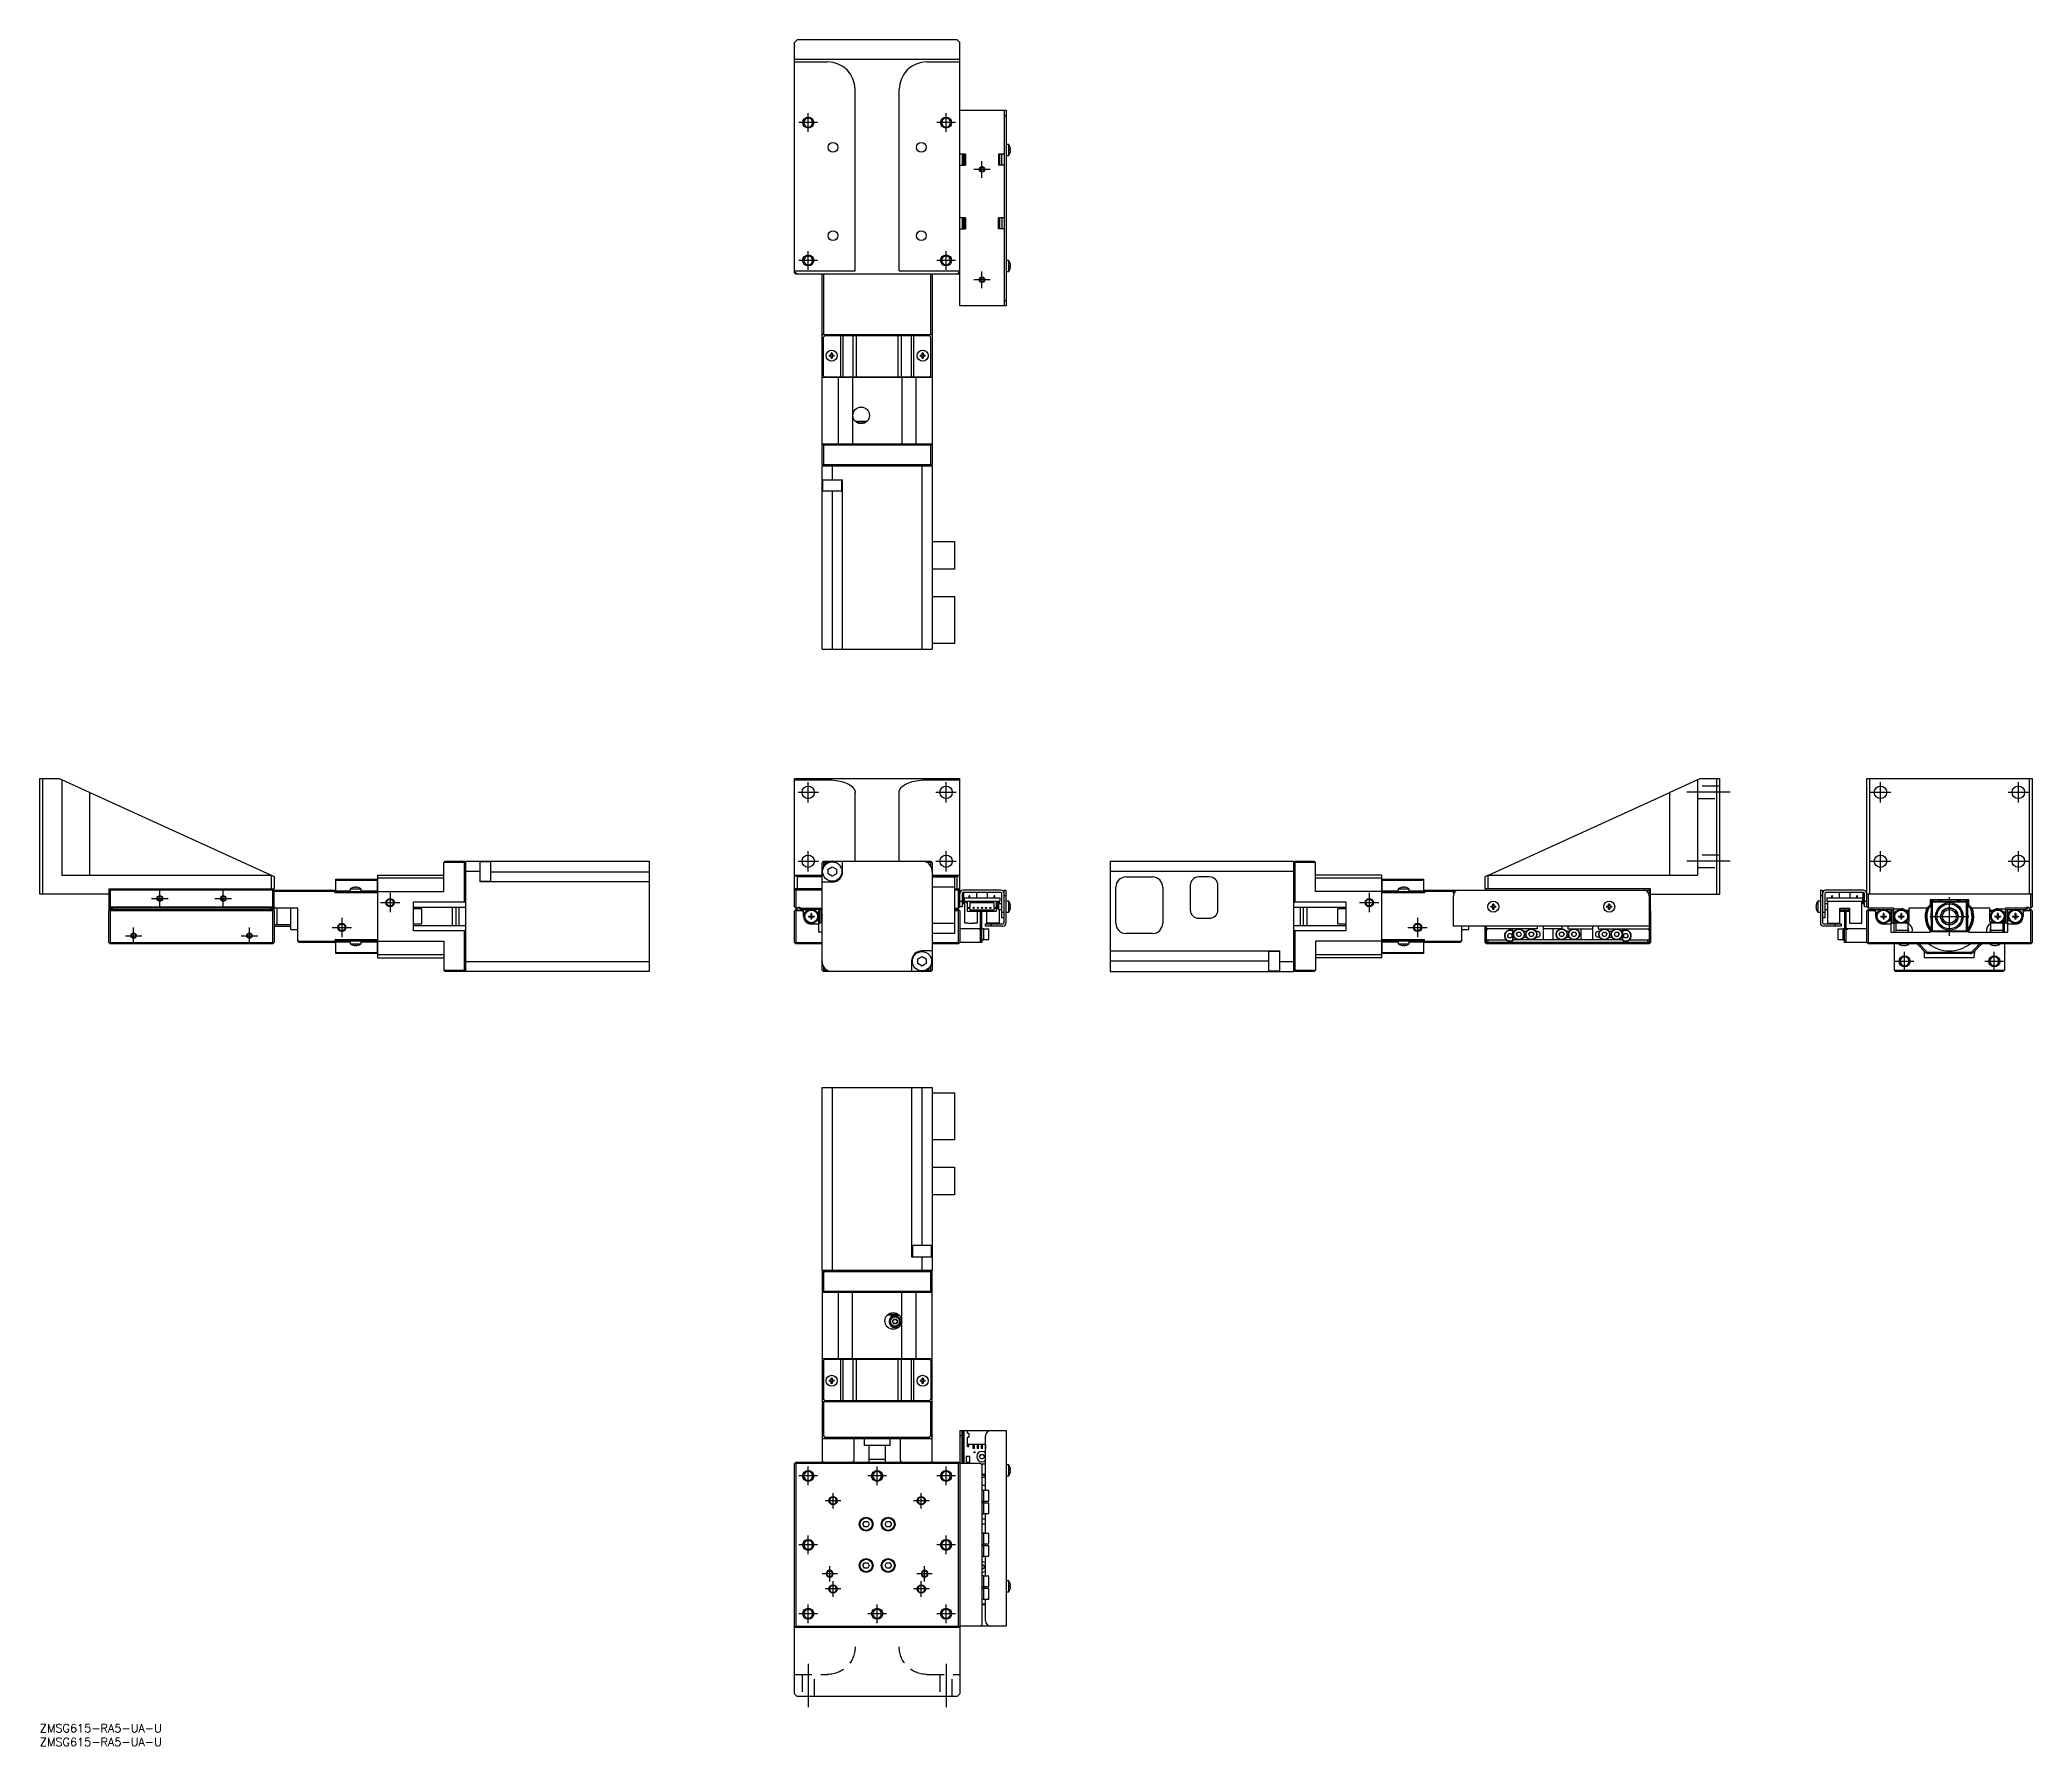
# Model space of a CAD drawing. Extents: x 0 to 722, y -8 to 611.
import ezdxf

# ---------------------------------------------------------------- set-up
doc = ezdxf.new("R2010")
doc.units = 0
doc.header["$LTSCALE"] = 0.5
doc.linetypes.add('CENTER', pattern=[50.8, 31.75, -6.35, 6.35, -6.35])
doc.linetypes.add('DASHED', pattern=[19.05, 12.7, -6.35])
for name, color, linetype in [('MSM_CENTER', 1, 'CENTER'), ('MSM_CONTINUOUS', 7, 'CONTINUOUS'), ('MSM_DASHED', 4, 'DASHED'), ('MSM_NARROW', 5, 'CONTINUOUS'), ('MSM_PART_NUMBER', 7, 'CONTINUOUS')]:
    doc.layers.add(name, color=color, linetype=linetype)
doc.styles.get("Standard").update_dxf_attribs({"font": 'txt.shx', "height": 1, "bigfont": 'bigfont.shx'})

# ---------------------------------------------------------------- blocks, each defined once
blk = doc.blocks.new('*U2')
at = {"layer": 'MSM_PART_NUMBER'}
blk.add_text('ZMSG615-RA5-UA-U', height=3, dxfattribs=at).set_placement((0, -3))
blk = doc.blocks.new('*U3')
at = {"layer": 'MSM_PART_NUMBER'}
blk.add_text('ZMSG615-RA5-UA-U', height=3, dxfattribs=at).set_placement((0, -8))

msp = doc.modelspace()

# ---------------------------------------------------------------- linework, layer by layer
at = {"layer": 'MSM_CENTER'}
for p, q in [((282, 580.76), (275.2, 580.76)), ((278.6, 577.36), (278.6, 584.16)), ((332, 580.76), (325.2, 580.76)), ((328.6, 577.36), (328.6, 584.16)), ((344.6, 563.76), (338.6, 563.76)), ((341.6, 560.76), (341.6, 566.76)), ((282, 530.76), (275.2, 530.76)), ((278.6, 527.36), (278.6, 534.16)), ((332, 530.76), (325.2, 530.76)), ((328.6, 527.36), (328.6, 534.16)), ((344.6, 523.76), (338.6, 523.76)), ((341.6, 520.76), (341.6, 526.76)), ((278.6, 334.2), (278.6, 341.6)), ((328.6, 334.2), (328.6, 341.6)), ((667.39, 334.2), (667.39, 341.6)), ((717.39, 334.2), (717.39, 341.6)), ((274.9, 337.9), (282.3, 337.9)), ((324.9, 337.9), (332.3, 337.9)), ((612.83, 337.9), (597.23, 337.9)), ((663.69, 337.9), (671.09, 337.9)), ((713.69, 337.9), (721.09, 337.9)), ((274.9, 312.9), (282.3, 312.9)), ((278.6, 309.2), (278.6, 316.6)), ((324.9, 312.9), (332.3, 312.9)), ((328.6, 309.2), (328.6, 316.6)), ((612.83, 312.9), (597.23, 312.9)), ((663.69, 312.9), (671.09, 312.9)), ((667.39, 309.2), (667.39, 316.6)), ((713.69, 312.9), (721.09, 312.9)), ((717.39, 309.2), (717.39, 316.6)), ((40.5, 299.4), (46.5, 299.4)), ((43.5, 296.4), (43.5, 302.4)), ((63.5, 299.4), (69.5, 299.4)), ((66.5, 296.4), (66.5, 302.4)), ((123.5, 297.9), (130.5, 297.9)), ((127, 301.4), (127, 294.4)), ((478.53, 297.9), (485.53, 297.9)), ((482.03, 301.4), (482.03, 294.4)), ((692.39, 285.9), (692.39, 299.9)), ((109.5, 292.4), (109.5, 285.4)), ((499.53, 292.4), (499.53, 285.4)), ((685.39, 292.9), (699.39, 292.9)), ((31, 285.9), (37, 285.9)), ((34, 282.9), (34, 288.9)), ((73, 285.9), (79, 285.9)), ((76, 282.9), (76, 288.9)), ((106, 288.9), (113, 288.9)), ((496.03, 288.9), (503.03, 288.9)), ((672.72, 276.63), (679.52, 276.63)), ((676.12, 273.23), (676.12, 280.03)), ((705.25, 276.63), (712.05, 276.63)), ((708.65, 273.23), (708.65, 280.03)), ((282, 90), (275.2, 90)), ((278.6, 86.6), (278.6, 93.4)), ((307, 90), (300.2, 90)), ((303.6, 86.6), (303.6, 93.4)), ((332, 90), (325.2, 90)), ((328.6, 86.6), (328.6, 93.4)), ((290.4, 81), (284.8, 81)), ((287.6, 78.2), (287.6, 83.8)), ((322.4, 81), (316.8, 81)), ((319.6, 78.2), (319.6, 83.8)), ((278.6, 61.6), (278.6, 68.4)), ((328.6, 61.6), (328.6, 68.4)), ((282, 65), (275.2, 65)), ((332, 65), (325.2, 65)), ((289.2, 54.5), (283.6, 54.5)), ((286.4, 51.7), (286.4, 57.3)), ((287.6, 46.2), (287.6, 51.8)), ((323.6, 54.5), (318, 54.5)), ((319.6, 46.2), (319.6, 51.8)), ((320.8, 51.7), (320.8, 57.3)), ((278.6, 36.6), (278.6, 43.4)), ((290.4, 49), (284.8, 49)), ((303.6, 36.6), (303.6, 43.4)), ((322.4, 49), (316.8, 49)), ((328.6, 36.6), (328.6, 43.4)), ((282, 40), (275.2, 40)), ((307, 40), (300.2, 40)), ((332, 40), (325.2, 40)), ((278.6, 21.8), (278.6, 6.2)), ((328.6, 21.8), (328.6, 6.2))]:
    msp.add_line(p, q, dxfattribs=at)
at = {"layer": 'MSM_CONTINUOUS'}
for p, q in [((274.6, 610.76), (273.6, 609.76)), ((273.6, 526.26), (273.6, 609.76)), ((332.6, 610.76), (274.6, 610.76)), ((333.6, 609.76), (332.6, 610.76)), ((333.6, 514.26), (333.6, 609.76)), ((273.6, 603.76), (333.6, 603.76)), ((273.6, 602.76), (285.6, 602.76)), ((321.6, 602.76), (333.6, 602.76)), ((295.6, 526.96), (295.6, 592.76)), ((311.6, 526.96), (311.6, 592.76)), ((333.6, 585.26), (350.4, 585.26)), ((349.6, 585.26), (349.6, 514.26)), ((350.4, 585.26), (350.4, 514.26)), ((350.4, 583.26), (349.6, 583.26)), ((351.3, 572.76), (350.4, 572.76)), ((351.3, 568.76), (351.3, 572.76)), ((351.86, 571.69), (351.86, 571.71)), ((351.86, 570.96), (351.99, 570.96)), ((351.86, 570.56), (351.86, 570.96)), ((335.6, 569.26), (333.6, 569.26)), ((333.6, 565.26), (335.6, 565.26)), ((334.4, 569.26), (334.4, 565.26)), ((334.9, 569.26), (334.9, 565.26)), ((335.1, 569.26), (335.1, 565.26)), ((335.6, 569.26), (335.6, 565.26)), ((347.6, 569.26), (347.6, 565.26)), ((349.6, 569.26), (347.6, 569.26)), ((349.6, 565.26), (347.6, 565.26)), ((348.1, 565.26), (348.1, 569.26)), ((348.8, 565.26), (348.8, 569.26)), ((350.4, 568.76), (351.3, 568.76)), ((351.99, 570.56), (351.86, 570.56)), ((351.86, 569.81), (351.86, 569.83)), ((335.6, 546.26), (333.6, 546.26)), ((333.6, 542.26), (335.6, 542.26)), ((334.4, 546.26), (334.4, 542.26)), ((334.9, 546.26), (334.9, 542.26)), ((335.1, 546.26), (335.1, 542.26)), ((335.6, 546.26), (335.6, 542.26)), ((349.6, 546.26), (347.6, 546.26)), ((347.6, 542.26), (347.6, 546.26)), ((349.6, 542.26), (347.6, 542.26)), ((348.1, 542.26), (348.1, 546.26)), ((348.8, 546.26), (348.8, 542.26)), ((351.3, 530.76), (350.4, 530.76)), ((351.3, 526.76), (351.3, 530.76)), ((351.86, 529.69), (351.86, 529.71)), ((351.86, 528.96), (351.99, 528.96)), ((351.86, 528.56), (351.86, 528.96)), ((351.99, 528.56), (351.86, 528.56)), ((351.86, 527.81), (351.86, 527.83)), ((273.6, 526.96), (295.6, 526.96)), ((273.6, 526.76), (274.6, 525.76)), ((273.6, 526.26), (274.1, 525.76)), ((273.85, 526.01), (274.1, 526.26)), ((333.1, 525.76), (274.1, 525.76)), ((283.6, 456.76), (283.6, 525.76)), ((284.1, 525.76), (284.1, 503.76)), ((311.6, 526.96), (333.6, 526.96)), ((323.1, 503.76), (323.1, 525.76)), ((323.6, 525.76), (323.6, 456.76)), ((332.6, 525.76), (333.6, 526.76)), ((333.1, 526.26), (333.35, 526.01)), ((333.1, 525.76), (333.6, 526.26)), ((350.4, 526.76), (351.3, 526.76)), ((350.4, 514.26), (333.6, 514.26)), ((349.6, 516.26), (350.4, 516.26)), ((323.6, 503.76), (283.6, 503.76)), ((284.6, 503.46), (284.1, 502.96)), ((284.1, 488.96), (284.1, 502.96)), ((322.6, 503.46), (284.6, 503.46)), ((289.35, 503.76), (289.35, 503.46)), ((289.85, 503.76), (289.85, 503.46)), ((290.48, 488.46), (290.48, 503.46)), ((291.19, 503.46), (291.19, 488.46)), ((294.95, 488.46), (294.95, 503.46)), ((295.35, 503.46), (295.35, 503.76)), ((296.01, 503.46), (296.01, 488.46)), ((298.8, 503.76), (298.6, 503.56)), ((308.6, 503.56), (298.6, 503.56)), ((298.6, 503.56), (298.6, 503.46)), ((308.6, 503.56), (308.4, 503.76)), ((308.6, 503.46), (308.6, 503.56)), ((311.19, 488.46), (311.19, 503.46)), ((311.85, 503.76), (311.85, 503.46)), ((312.25, 503.46), (312.25, 488.46)), ((316.01, 488.46), (316.01, 503.46)), ((316.72, 503.46), (316.72, 488.46)), ((317.35, 503.46), (317.35, 503.76)), ((317.85, 503.46), (317.85, 503.76)), ((323.1, 502.96), (322.6, 503.46)), ((323.1, 488.96), (323.1, 502.96)), ((286.17, 496.46), (286.9, 496.46)), ((286.9, 496.06), (286.17, 496.06)), ((286.9, 496.46), (286.9, 497.19)), ((286.9, 495.33), (286.9, 496.06)), ((287.3, 497.19), (287.3, 496.46)), ((287.3, 496.46), (288.03, 496.46)), ((287.3, 496.06), (287.3, 495.33)), ((288.03, 496.06), (287.3, 496.06)), ((319.17, 496.46), (319.9, 496.46)), ((319.9, 496.06), (319.17, 496.06)), ((319.9, 496.46), (319.9, 497.19)), ((319.9, 495.33), (319.9, 496.06)), ((320.3, 497.19), (320.3, 496.46)), ((320.3, 496.46), (321.03, 496.46)), ((320.3, 496.06), (320.3, 495.33)), ((321.03, 496.06), (320.3, 496.06)), ((323.6, 488.26), (283.6, 488.26)), ((284.1, 488.96), (284.6, 488.46)), ((322.6, 488.46), (284.6, 488.46)), ((289.35, 488.46), (289.35, 488.26)), ((289.6, 464.26), (289.6, 488.26)), ((292.6, 488.46), (292.6, 488.26)), ((293.6, 488.46), (293.6, 488.26)), ((294.6, 488.26), (294.6, 464.26)), ((295.72, 488.46), (295.72, 488.43)), ((295.72, 488.43), (311.48, 488.43)), ((296.33, 488.43), (296.33, 488.26)), ((296.78, 488.46), (296.78, 488.43)), ((297.36, 488.46), (297.36, 488.43)), ((298.83, 488.26), (298.83, 488.43)), ((301.33, 488.26), (301.33, 488.43)), ((305.87, 488.43), (305.87, 488.26)), ((308.37, 488.43), (308.37, 488.26)), ((309.84, 488.46), (309.84, 488.43)), ((310.43, 488.46), (310.43, 488.43)), ((310.87, 488.26), (310.87, 488.43)), ((311.48, 488.43), (311.48, 488.46)), ((312.6, 488.26), (312.6, 464.26)), ((313.6, 488.26), (313.6, 488.46)), ((314.6, 488.26), (314.6, 488.46)), ((317.6, 488.26), (317.6, 464.26)), ((317.85, 488.26), (317.85, 488.46)), ((322.6, 488.46), (323.1, 488.96)), ((298.38, 477.46), (298.38, 477.5)), ((298.57, 477.46), (298.38, 477.46)), ((299.84, 472.36), (295.76, 472.36)), ((299.46, 472.06), (296.14, 472.06)), ((284.1, 463.76), (283.6, 464.26)), ((283.6, 464.26), (323.6, 464.26)), ((284.1, 463.76), (284.1, 456.76)), ((323.1, 463.76), (284.1, 463.76)), ((323.6, 464.26), (323.1, 463.76)), ((323.1, 456.76), (323.1, 463.76)), ((283.6, 456.76), (284.1, 456.26)), ((283.6, 456.26), (323.6, 456.26)), ((283.6, 389.86), (283.6, 456.26)), ((283.85, 456.51), (284.1, 456.76)), ((284.1, 456.76), (323.1, 456.76)), ((287.3, 456.26), (287.3, 451.26)), ((319.9, 389.86), (319.9, 456.26)), ((323.1, 456.76), (323.35, 456.51)), ((323.6, 456.76), (323.1, 456.26)), ((323.6, 456.26), (323.6, 389.86)), ((283.6, 451.26), (291.09, 451.26)), ((283.84, 451.26), (283.84, 447.26)), ((290.84, 447.26), (290.84, 451.26)), ((291.09, 389.86), (291.09, 451.26)), ((283.84, 447.26), (290.84, 447.26)), ((287.39, 389.86), (287.39, 447.26)), ((323.6, 428.86), (331.6, 428.86)), ((331.6, 428.86), (331.6, 418.86)), ((331.6, 418.86), (323.6, 418.86)), ((323.6, 408.86), (331.6, 408.86)), ((331.6, 408.86), (331.6, 391.86)), ((331.6, 391.86), (323.6, 391.86)), ((283.6, 389.86), (323.6, 389.86)), ((0, 300.9), (0, 342.9)), ((0, 342.9), (7, 342.9)), ((1, 342.9), (1, 300.9)), ((7, 342.9), (8, 342.44)), ((8, 342.44), (8, 307.9)), ((18, 337.88), (8, 342.44)), ((273.6, 342.9), (333.6, 342.9)), ((273.6, 296.4), (273.6, 342.9)), ((273.6, 342.44), (285.6, 342.44)), ((285.6, 342.44), (286.39, 342.43)), ((286.39, 342.43), (287.16, 342.39)), ((287.16, 342.39), (287.94, 342.32)), ((287.94, 342.32), (288.69, 342.22)), ((288.69, 342.22), (289.43, 342.1)), ((289.43, 342.1), (290.14, 341.95)), ((290.14, 341.95), (290.83, 341.77)), ((290.83, 341.77), (291.48, 341.57)), ((291.48, 341.57), (292.1, 341.35)), ((292.1, 341.35), (292.67, 341.11)), ((292.67, 341.11), (293.2, 340.84)), ((293.2, 340.84), (293.69, 340.56)), ((293.69, 340.56), (294.13, 340.27)), ((294.13, 340.27), (294.51, 339.95)), ((294.51, 339.95), (294.84, 339.63)), ((294.84, 339.63), (295.11, 339.29)), ((312.09, 339.29), (312.36, 339.63)), ((312.36, 339.63), (312.69, 339.95)), ((312.69, 339.95), (313.07, 340.27)), ((313.07, 340.27), (313.51, 340.56)), ((313.51, 340.56), (314, 340.84)), ((314, 340.84), (314.53, 341.11)), ((314.53, 341.11), (315.11, 341.35)), ((315.11, 341.35), (315.72, 341.57)), ((315.72, 341.57), (316.38, 341.77)), ((316.38, 341.77), (317.06, 341.95)), ((317.06, 341.95), (317.77, 342.1)), ((317.77, 342.1), (318.51, 342.22)), ((318.51, 342.22), (319.27, 342.32)), ((319.27, 342.32), (320.04, 342.39)), ((320.04, 342.39), (320.82, 342.43)), ((320.82, 342.43), (321.6, 342.44)), ((321.6, 342.44), (333.6, 342.44)), ((333.6, 296.4), (333.6, 342.9)), ((601.03, 342.44), (591.03, 337.88)), ((601.03, 342.44), (602.03, 342.9)), ((601.03, 342.44), (601.03, 307.9)), ((602.03, 342.9), (609.03, 342.9)), ((608.03, 300.9), (608.03, 342.9)), ((609.03, 342.9), (609.03, 300.9)), ((662.39, 342.9), (722.39, 342.9)), ((662.39, 296.4), (662.39, 342.9)), ((663.39, 342.9), (663.39, 300.9)), ((721.39, 300.9), (721.39, 342.9)), ((722.39, 342.9), (722.39, 296.4)), ((83.8, 307.9), (18, 337.88)), ((18, 337.88), (18, 307.9)), ((295.11, 339.29), (295.32, 338.95)), ((295.32, 338.95), (295.48, 338.6)), ((295.48, 338.6), (295.57, 338.24)), ((295.57, 338.24), (295.6, 337.88)), ((295.6, 312.9), (295.6, 337.88)), ((311.6, 337.88), (311.63, 338.24)), ((311.6, 312.9), (311.6, 337.88)), ((311.63, 338.24), (311.72, 338.6)), ((311.72, 338.6), (311.88, 338.95)), ((311.88, 338.95), (312.09, 339.29)), ((525.23, 307.9), (591.03, 337.88)), ((591.03, 307.9), (591.03, 337.88)), ((147, 312.9), (146.5, 312.4)), ((154, 312.4), (146.5, 312.4)), ((146.5, 301.9), (146.5, 312.4)), ((147, 312.9), (154, 312.9)), ((154.5, 312.4), (154, 312.9)), ((154, 312.4), (154.25, 312.65)), ((154, 298.15), (154, 312.4)), ((154.5, 272.9), (154.5, 312.9)), ((154.5, 312.9), (220.9, 312.9)), ((159.5, 312.9), (159.5, 305.41)), ((163.5, 312.66), (159.5, 312.66)), ((163.5, 305.66), (163.5, 312.66)), ((220.9, 312.9), (220.9, 272.9)), ((283.6, 312.4), (284.1, 312.9)), ((283.6, 273.4), (283.6, 312.4)), ((283.85, 312.65), (284.1, 312.4)), ((284.1, 312.9), (323.1, 312.9)), ((285.44, 312.4), (284.1, 312.4)), ((284.1, 312.4), (284.1, 311.06)), ((285.84, 310.03), (287.34, 310.89)), ((287.34, 310.89), (288.84, 310.03)), ((291.09, 309.11), (291.09, 312.9)), ((323.1, 312.4), (321.76, 312.4)), ((323.1, 312.9), (323.6, 312.4)), ((323.35, 312.65), (323.1, 312.4)), ((323.1, 311.06), (323.1, 312.4)), ((323.6, 312.4), (323.6, 273.4)), ((388.13, 312.9), (454.53, 312.9)), ((388.13, 312.9), (388.13, 272.9)), ((454.53, 312.9), (454.53, 272.9)), ((455.03, 312.9), (454.53, 312.4)), ((454.78, 312.65), (455.03, 312.4)), ((455.03, 312.9), (462.03, 312.9)), ((455.03, 312.4), (455.03, 298.15)), ((462.53, 312.4), (455.03, 312.4)), ((462.53, 312.4), (462.03, 312.9)), ((462.53, 301.9), (462.53, 312.4)), ((8, 307.9), (83.8, 307.9)), ((83.8, 307.9), (84, 307.81)), ((84, 302.9), (84, 307.81)), ((84, 307.81), (85, 307.35)), ((85, 307.35), (85, 302.9)), ((107.3, 301.4), (107.3, 306.4)), ((107.3, 306.4), (122.3, 306.4)), ((122.3, 305.96), (107.3, 305.96)), ((114.3, 303.35), (114.3, 303.49)), ((114.7, 303.49), (114.7, 303.35)), ((122.3, 306.4), (122.3, 301.4)), ((122.5, 277.9), (122.5, 307.9)), ((122.5, 307.9), (146.5, 307.9)), ((122.5, 306.9), (146.5, 306.9)), ((159.5, 309.2), (154.5, 309.2)), ((159.5, 305.66), (163.5, 305.66)), ((220.9, 305.41), (159.5, 305.41)), ((163.5, 309.11), (220.9, 309.11)), ((273.6, 307.9), (283.6, 307.9)), ((273.6, 307.81), (274.6, 307.35)), ((274.6, 307.35), (274.6, 302.9)), ((274.6, 307.35), (283.6, 307.35)), ((283.6, 305.41), (287.39, 305.41)), ((285.84, 308.3), (285.84, 310.03)), ((287.34, 307.43), (285.84, 308.3)), ((288.84, 308.3), (287.34, 307.43)), ((288.84, 310.03), (288.84, 308.3)), ((323.6, 307.9), (333.6, 307.9)), ((323.6, 307.35), (332.6, 307.35)), ((323.6, 307.2), (331.6, 307.2)), ((331.6, 303.5), (323.6, 303.5)), ((331.6, 307.2), (331.6, 286.7)), ((332.6, 307.35), (333.6, 307.81)), ((332.6, 302.9), (332.6, 307.35)), ((454.53, 309.2), (388.13, 309.2)), ((390.13, 290.4), (390.13, 303.5)), ((393.83, 307.2), (403.43, 307.2)), ((407.13, 303.5), (407.13, 290.4)), ((417.13, 304.2), (417.13, 295.2)), ((424.13, 307.2), (420.13, 307.2)), ((427.13, 295.2), (427.13, 304.2)), ((486.53, 307.9), (462.53, 307.9)), ((462.53, 306.9), (486.53, 306.9)), ((486.53, 277.9), (486.53, 307.9)), ((486.73, 301.4), (486.73, 306.4)), ((486.73, 306.4), (501.73, 306.4)), ((501.73, 305.96), (486.73, 305.96)), ((494.33, 303.35), (494.33, 303.49)), ((494.73, 303.49), (494.73, 303.35)), ((501.73, 306.4), (501.73, 301.4)), ((524.03, 307.35), (525.03, 307.81)), ((524.03, 302.9), (524.03, 307.35)), ((525.03, 307.81), (525.23, 307.9)), ((525.03, 307.81), (525.03, 302.9)), ((525.23, 307.9), (601.03, 307.9)), ((25, 300.9), (0, 300.9)), ((25, 302.9), (85, 302.9)), ((25, 302.4), (25.5, 302.9)), ((25, 302.9), (25, 295.2)), ((25.5, 296.4), (25, 295.9)), ((25.25, 302.65), (25.5, 302.4)), ((25.5, 302.4), (25.5, 296.4)), ((84.5, 302.4), (25.5, 302.4)), ((25.5, 296.4), (84.5, 296.4)), ((85, 302.4), (84.5, 302.9)), ((84.5, 302.4), (84.75, 302.65)), ((84.5, 296.4), (84.5, 302.4)), ((85, 295.9), (84.5, 296.4)), ((85, 295.2), (85, 302.4)), ((85, 302.4), (107, 302.4)), ((107, 301.9), (85, 301.9)), ((85.5, 295.9), (85, 296.4)), ((107, 302.4), (107, 301.4)), ((122.5, 301.4), (107, 301.4)), ((107.3, 302.19), (112.5, 302.19)), ((107.3, 301.9), (122.3, 301.9)), ((107.8, 301.9), (107.8, 301.4)), ((116.5, 302.8), (112.5, 302.8)), ((112.5, 302.8), (112.5, 301.9)), ((113.57, 303.35), (113.55, 303.35)), ((114.7, 303.35), (114.3, 303.35)), ((115.45, 303.35), (115.43, 303.35)), ((116.5, 301.9), (116.5, 302.8)), ((116.5, 302.19), (122.3, 302.19)), ((121.8, 301.4), (121.8, 301.9)), ((122.5, 301.9), (146.5, 301.9)), ((135.5, 298.15), (154, 298.15)), ((135.5, 287.65), (135.5, 298.15)), ((154.5, 297.65), (154, 298.15)), ((283.6, 302.9), (273.6, 302.9)), ((273.6, 302.4), (274.1, 302.9)), ((274.1, 295.9), (273.6, 296.4)), ((273.85, 302.65), (274.1, 302.4)), ((274.1, 302.4), (274.1, 295.9)), ((283.6, 302.4), (274.1, 302.4)), ((331.6, 302.9), (333.6, 302.9)), ((333.1, 302.4), (331.6, 302.4)), ((333.1, 302.9), (333.6, 302.4)), ((333.1, 302.4), (333.35, 302.65)), ((333.1, 295.9), (333.1, 302.4)), ((333.6, 296.4), (333.1, 295.9)), ((333.6, 298.4), (334.4, 298.4)), ((334.4, 296.4), (333.6, 296.4)), ((334.4, 301.2), (334.4, 296.4)), ((334.4, 297.4), (334.9, 297.4)), ((334.9, 301.4), (334.45, 301.4)), ((348.4, 302.4), (334.8, 302.4)), ((348.4, 301.6), (334.8, 301.6)), ((334.9, 301.4), (334.9, 297.4)), ((335.1, 299.6), (348.1, 299.6)), ((335.1, 299.6), (335.1, 298.4)), ((335.1, 298.4), (348.1, 298.4)), ((335.35, 290.4), (335.35, 298.4)), ((335.9, 298.4), (335.9, 297.85)), ((336.35, 297.85), (335.9, 297.85)), ((336.35, 294.7), (336.35, 298.4)), ((336.85, 296.25), (337.35, 296.25)), ((336.85, 295.75), (336.85, 296.25)), ((336.98, 299.6), (336.98, 300.4)), ((337.23, 300.4), (336.98, 300.4)), ((337.23, 299.6), (337.23, 300.4)), ((337.35, 297.9), (345.85, 297.9)), ((337.35, 296.25), (337.35, 297.9)), ((339.6, 301.6), (339.6, 299.6)), ((343.6, 299.6), (343.6, 301.6)), ((345.85, 297.9), (345.85, 296.25)), ((345.85, 296.25), (346.35, 296.25)), ((346.23, 300.4), (345.98, 300.4)), ((345.98, 299.6), (345.98, 300.4)), ((346.23, 299.6), (346.23, 300.4)), ((346.35, 296.25), (346.35, 295.75)), ((346.85, 294.7), (346.85, 298.4)), ((347.08, 297.6), (346.85, 297.6)), ((347.08, 298.4), (347.08, 297.6)), ((347.31, 297.85), (347.08, 297.85)), ((347.31, 298.4), (347.31, 297.85)), ((347.6, 297.4), (347.4, 297.2)), ((347.4, 295.6), (347.4, 297.2)), ((347.6, 297.4), (347.6, 295.4)), ((348.8, 297.4), (347.6, 297.4)), ((347.85, 298.4), (347.85, 297.4)), ((348.1, 299.6), (348.1, 298.4)), ((348.8, 292.4), (348.8, 301.2)), ((349.6, 302.4), (350.4, 302.4)), ((349.6, 290.7), (349.6, 302.4)), ((350.4, 300.4), (349.6, 300.4)), ((350.4, 290.6), (350.4, 302.4)), ((351.3, 298.4), (350.4, 298.4)), ((351.3, 294.4), (351.3, 298.4)), ((351.86, 297.33), (351.86, 297.35)), ((351.86, 296.6), (351.99, 296.6)), ((351.86, 296.2), (351.86, 296.6)), ((351.99, 296.2), (351.86, 296.2)), ((455.03, 298.15), (454.53, 297.65)), ((455.03, 298.15), (473.53, 298.15)), ((486.53, 301.9), (462.53, 301.9)), ((473.53, 298.15), (473.53, 287.65)), ((502.03, 301.4), (486.53, 301.4)), ((486.73, 302.19), (492.53, 302.19)), ((486.73, 301.9), (501.73, 301.9)), ((487.23, 301.9), (487.23, 301.4)), ((496.53, 302.8), (492.53, 302.8)), ((492.53, 302.8), (492.53, 301.9)), ((493.6, 303.35), (493.58, 303.35)), ((494.73, 303.35), (494.33, 303.35)), ((495.48, 303.35), (495.46, 303.35)), ((496.53, 301.9), (496.53, 302.8)), ((496.53, 302.19), (501.73, 302.19)), ((501.23, 301.4), (501.23, 301.9)), ((502.03, 302.4), (502.03, 301.4)), ((502.03, 302.4), (583.53, 302.4)), ((512.53, 301.9), (502.03, 301.9)), ((512.53, 301.2), (512.53, 302.4)), ((512.7, 301.2), (512.53, 301.2)), ((512.53, 289.4), (512.53, 300.4)), ((584.03, 302.9), (524.03, 302.9)), ((524.03, 302.4), (524.53, 302.9)), ((524.28, 302.65), (524.53, 302.4)), ((526.1, 296.6), (526.83, 296.6)), ((526.83, 296.2), (526.1, 296.2)), ((526.83, 296.6), (526.83, 297.33)), ((526.83, 295.47), (526.83, 296.2)), ((527.23, 297.33), (527.23, 296.6)), ((527.23, 296.6), (527.96, 296.6)), ((527.23, 296.2), (527.23, 295.47)), ((527.96, 296.2), (527.23, 296.2)), ((568.1, 296.6), (568.83, 296.6)), ((568.83, 296.2), (568.1, 296.2)), ((568.83, 296.6), (568.83, 297.33)), ((568.83, 295.47), (568.83, 296.2)), ((569.23, 297.33), (569.23, 296.6)), ((569.23, 296.6), (569.96, 296.6)), ((569.23, 296.2), (569.23, 295.47)), ((569.96, 296.2), (569.23, 296.2)), ((583.53, 301.2), (583.37, 301.2)), ((584.03, 302.4), (583.53, 302.9)), ((583.53, 302.4), (583.78, 302.65)), ((583.53, 302.4), (583.53, 301.2)), ((583.53, 300.4), (583.53, 283.4)), ((584.03, 295.9), (583.53, 296.4)), ((584.03, 295.2), (584.03, 302.9)), ((584.03, 300.9), (609.03, 300.9)), ((644, 296.6), (644.13, 296.6)), ((644.13, 296.2), (644, 296.2)), ((644.13, 297.35), (644.13, 297.33)), ((644.13, 296.6), (644.13, 296.2)), ((644.69, 298.4), (644.69, 294.4)), ((645.59, 298.4), (644.69, 298.4)), ((645.59, 302.4), (646.39, 302.4)), ((645.59, 302.4), (645.59, 290.6)), ((646.39, 300.4), (645.59, 300.4)), ((646.39, 302.4), (646.39, 290.7)), ((647.19, 301.2), (647.19, 292.4)), ((648.14, 297.4), (647.19, 297.4)), ((661.19, 302.4), (647.59, 302.4)), ((661.19, 301.6), (647.59, 301.6)), ((647.89, 299.6), (647.89, 298.4)), ((647.89, 299.6), (660.89, 299.6)), ((647.89, 298.4), (660.89, 298.4)), ((648.14, 298.4), (648.14, 290.4)), ((650.01, 300.4), (649.76, 300.4)), ((649.76, 299.6), (649.76, 300.4)), ((650.01, 299.6), (650.01, 300.4)), ((652.39, 301.6), (652.39, 299.6)), ((656.39, 299.6), (656.39, 301.6)), ((658.76, 299.6), (658.76, 300.4)), ((659.01, 300.4), (658.76, 300.4)), ((659.01, 299.6), (659.01, 300.4)), ((660.64, 290.4), (660.64, 298.4)), ((660.89, 299.6), (660.89, 298.4)), ((661.09, 297.4), (661.09, 301.4)), ((661.53, 301.4), (661.09, 301.4)), ((661.09, 297.4), (661.59, 297.4)), ((661.59, 296.4), (661.59, 301.2)), ((661.59, 298.4), (662.39, 298.4)), ((662.39, 296.4), (661.59, 296.4)), ((722.39, 300.9), (662.39, 300.9)), ((662.89, 295.9), (662.39, 296.4)), ((662.89, 300.9), (662.89, 295.9)), ((684.18, 295.9), (685.39, 297.1)), ((685.39, 296.4), (684.89, 295.9)), ((699.39, 298.9), (685.39, 298.9)), ((685.39, 298.9), (685.39, 296.4)), ((685.89, 297.6), (686.19, 297.9)), ((685.89, 288.2), (685.89, 297.6)), ((686.39, 298.1), (686.19, 297.9)), ((686.19, 297.9), (686.19, 287.9)), ((686.39, 298.1), (686.69, 298.4)), ((698.39, 298.1), (686.39, 298.1)), ((686.69, 298.4), (698.09, 298.4)), ((698.09, 298.4), (698.39, 298.1)), ((698.59, 297.9), (698.39, 298.1)), ((698.59, 287.9), (698.59, 297.9)), ((698.59, 297.9), (698.89, 297.6)), ((698.89, 297.6), (698.89, 288.2)), ((699.39, 296.4), (699.39, 298.9)), ((699.39, 297.1), (700.59, 295.9)), ((699.89, 295.9), (699.39, 296.4)), ((721.89, 295.9), (721.89, 300.9)), ((722.39, 296.4), (721.89, 295.9)), ((93.5, 295.9), (25, 295.9)), ((25, 295.67), (26.4, 295.67)), ((25, 294.9), (25.5, 295.4)), ((25.1, 295.1), (25, 295.2)), ((25, 283.4), (25, 294.9)), ((25.1, 295), (25.1, 295.2)), ((25.25, 295.15), (25.5, 294.9)), ((26.1, 295.5), (25.4, 295.5)), ((25.4, 295.5), (25.4, 295.3)), ((25.5, 295.4), (84.5, 295.4)), ((84.5, 294.9), (25.5, 294.9)), ((25.5, 294.9), (25.5, 283.4)), ((26.1, 295.4), (26.1, 295.5)), ((26.4, 295.67), (26.4, 295.4)), ((85, 295.67), (83.6, 295.67)), ((83.6, 295.67), (83.6, 295.4)), ((84.6, 295.5), (83.9, 295.5)), ((83.9, 295.5), (83.9, 295.4)), ((85, 294.9), (84.5, 295.4)), ((84.5, 294.9), (84.75, 295.15)), ((84.5, 283.4), (84.5, 294.9)), ((84.6, 295.3), (84.6, 295.5)), ((85, 295.2), (84.9, 295.1)), ((84.9, 295.2), (84.9, 295)), ((85, 294.9), (85, 283.4)), ((85, 289.9), (91, 289.9)), ((85, 289.4), (91, 289.4)), ((86, 289.9), (86, 295.9)), ((91, 288.15), (91, 295.9)), ((93.5, 283.9), (93.5, 295.9)), ((154.5, 296.15), (135.5, 296.15)), ((138.5, 295.65), (135.5, 295.65)), ((135.5, 290.15), (138.5, 290.15)), ((135.5, 289.65), (154.5, 289.65)), ((138.5, 290.15), (138.5, 295.65)), ((149.5, 296.15), (149.5, 289.65)), ((151, 289.65), (151, 296.15)), ((152, 289.65), (152, 296.15)), ((273.6, 294.9), (274.1, 295.4)), ((273.6, 283.4), (273.6, 294.9)), ((273.85, 295.15), (274.1, 294.9)), ((274.1, 295.9), (274.54, 295.9)), ((274.1, 295.4), (274.54, 295.4)), ((276.4, 294.9), (274.1, 294.9)), ((274.1, 294.9), (274.1, 283.4)), ((275.1, 296.14), (275.1, 295.9)), ((275.1, 295.9), (283.4, 295.9)), ((275.86, 295.4), (278.99, 295.4)), ((276.9, 295.25), (276.4, 294.9)), ((276.4, 294.9), (276.9, 294.4)), ((276.9, 292.9), (276.9, 295.4)), ((278.7, 293.04), (279.5, 293.04)), ((278.7, 293.04), (278.7, 292.75)), ((278.7, 292.75), (279.5, 292.75)), ((279.23, 293.04), (279.23, 292.75)), ((279.85, 293.9), (279.56, 293.9)), ((279.56, 293.9), (279.56, 293.1)), ((279.56, 293.37), (279.85, 293.37)), ((279.56, 292.69), (279.56, 291.9)), ((279.56, 292.43), (279.85, 292.43)), ((279.85, 291.9), (279.56, 291.9)), ((282.4, 290.1), (279.7, 290.1)), ((279.85, 293.9), (279.85, 293.1)), ((279.85, 292.69), (279.85, 291.9)), ((279.91, 293.04), (280.7, 293.04)), ((279.91, 292.75), (280.7, 292.75)), ((280.17, 292.75), (280.17, 293.04)), ((282.4, 295.4), (280.41, 295.4)), ((280.7, 293.04), (280.7, 292.75)), ((282.1, 294.28), (282.4, 294.45)), ((282.4, 291.35), (282.1, 291.52)), ((282.4, 294.45), (282.4, 295.4)), ((282.4, 287.2), (282.4, 291.35)), ((283.2, 295.4), (282.6, 295.4)), ((282.6, 295.4), (282.6, 290.4)), ((283.2, 290.4), (282.6, 290.4)), ((283.2, 295.4), (283.2, 290.4)), ((283.4, 295.9), (283.4, 294.45)), ((283.4, 295.67), (283.6, 295.67)), ((283.6, 294.33), (283.4, 294.45)), ((283.4, 291.35), (283.6, 291.46)), ((283.4, 291.35), (283.4, 290.9)), ((283.4, 290.9), (283.6, 290.9)), ((283.6, 290.7), (283.4, 290.9)), ((323.6, 290.4), (331.6, 290.4)), ((331.6, 295.9), (333.1, 295.9)), ((331.6, 295.4), (333.1, 295.4)), ((333.1, 294.9), (331.6, 294.9)), ((333.1, 295.4), (333.6, 294.9)), ((333.1, 294.9), (333.35, 295.15)), ((333.1, 283.4), (333.1, 294.9)), ((333.6, 294.9), (333.6, 283.4)), ((336.35, 290.4), (335.35, 290.4)), ((346.85, 294.7), (336.35, 294.7)), ((336.35, 290.4), (336.35, 290.5)), ((336.35, 290.5), (338.85, 290.5)), ((337.35, 295.75), (336.85, 295.75)), ((337.15, 290.5), (337.15, 290.4)), ((337.15, 290.4), (338.05, 290.4)), ((337.35, 295.2), (337.35, 295.75)), ((345.85, 295.2), (337.35, 295.2)), ((337.53, 290.5), (337.53, 290.4)), ((337.68, 290.5), (337.68, 290.4)), ((338.05, 290.5), (338.05, 290.4)), ((338.85, 290.4), (338.85, 290.5)), ((339.85, 290.4), (338.85, 290.4)), ((339.85, 294.7), (339.85, 290.4)), ((341.1, 283.4), (341.1, 294.4)), ((341.1, 294.4), (341.6, 294.4)), ((341.6, 284.4), (341.6, 294.4)), ((342.9, 289.4), (342.9, 290.2)), ((342.9, 290.2), (349.1, 290.2)), ((349.2, 289.4), (342.9, 289.4)), ((343.35, 290.4), (343.35, 294.7)), ((347.85, 290.4), (343.35, 290.4)), ((344.9, 290.2), (344.9, 289.4)), ((345.85, 295.75), (345.85, 295.2)), ((346.35, 295.75), (345.85, 295.75)), ((347.4, 295.6), (347.6, 295.4)), ((347.6, 295.4), (348.8, 295.4)), ((347.85, 295.4), (347.85, 290.4)), ((348.8, 294.4), (349.6, 294.4)), ((349.6, 292.4), (348.8, 292.4)), ((350.4, 294.4), (351.3, 294.4)), ((351.86, 295.45), (351.86, 295.47)), ((420.13, 292.2), (424.13, 292.2)), ((473.53, 296.15), (454.53, 296.15)), ((454.53, 289.65), (473.53, 289.65)), ((457.03, 296.15), (457.03, 289.65)), ((458.03, 296.15), (458.03, 289.65)), ((459.53, 289.65), (459.53, 296.15)), ((470.53, 295.65), (470.53, 290.15)), ((473.53, 295.65), (470.53, 295.65)), ((470.53, 290.15), (473.53, 290.15)), ((583.53, 289.4), (512.53, 289.4)), ((515.53, 289.4), (515.53, 283.9)), ((518.03, 289.4), (518.03, 288.15)), ((524.03, 283.4), (524.03, 289.4)), ((524.53, 283.4), (524.53, 289.4)), ((543.03, 288.4), (543.03, 289.4)), ((545.03, 289.4), (545.03, 284.4)), ((552.03, 288.4), (552.03, 289.4)), ((554.03, 289.4), (554.03, 288.4)), ((563.03, 289.4), (563.03, 284.4)), ((565.03, 289.4), (565.03, 288.4)), ((584.03, 295.9), (583.53, 295.9)), ((584.03, 295.67), (583.53, 295.67)), ((583.63, 295.5), (583.53, 295.5)), ((584.03, 294.9), (583.53, 295.4)), ((583.53, 294.9), (583.78, 295.15)), ((583.63, 295.3), (583.63, 295.5)), ((584.03, 295.2), (583.93, 295.1)), ((583.93, 295.2), (583.93, 295)), ((584.03, 294.9), (584.03, 283.4)), ((644.13, 295.47), (644.13, 295.45)), ((644.69, 294.4), (645.59, 294.4)), ((646.39, 294.4), (647.19, 294.4)), ((647.19, 292.4), (646.39, 292.4)), ((653.09, 289.4), (646.79, 289.4)), ((646.89, 290.2), (653.09, 290.2)), ((647.19, 295.4), (648.14, 295.4)), ((648.14, 290.4), (652.64, 290.4)), ((651.09, 289.4), (651.09, 290.2)), ((652.64, 295.9), (656.14, 295.9)), ((652.64, 290.4), (652.64, 295.9)), ((656.14, 295.2), (652.64, 295.2)), ((656.14, 294.7), (652.64, 294.7)), ((653.09, 290.2), (653.09, 289.4)), ((654.39, 294.4), (654.89, 294.4)), ((654.39, 294.4), (654.39, 288.4)), ((654.89, 294.4), (654.89, 283.4)), ((656.14, 295.9), (656.14, 290.4)), ((656.14, 290.4), (657.14, 290.4)), ((657.14, 290.5), (659.64, 290.5)), ((657.14, 290.4), (657.14, 290.5)), ((657.94, 290.5), (657.94, 290.4)), ((657.94, 290.4), (658.84, 290.4)), ((658.31, 290.5), (658.31, 290.4)), ((658.46, 290.5), (658.46, 290.4)), ((658.84, 290.5), (658.84, 290.4)), ((659.64, 290.4), (659.64, 290.5)), ((659.64, 290.4), (660.64, 290.4)), ((662.39, 294.9), (662.89, 295.4)), ((662.39, 283.4), (662.39, 294.9)), ((662.64, 295.15), (662.89, 294.9)), ((672.19, 295.9), (662.89, 295.9)), ((662.89, 295.4), (667.77, 295.4)), ((662.89, 294.9), (662.89, 283.4)), ((665.19, 294.9), (662.89, 294.9)), ((664.39, 295.4), (664.39, 295.9)), ((665.69, 295.25), (665.19, 294.9)), ((665.19, 294.9), (665.69, 294.4)), ((665.69, 292.9), (665.69, 295.4)), ((667.49, 293.04), (667.49, 292.75)), ((667.49, 293.04), (668.28, 293.04)), ((667.49, 292.75), (668.28, 292.75)), ((668.02, 293.04), (668.02, 292.75)), ((668.34, 293.9), (668.34, 293.1)), ((668.63, 293.9), (668.34, 293.9)), ((668.34, 293.37), (668.63, 293.37)), ((668.34, 292.69), (668.34, 291.9)), ((668.34, 292.43), (668.63, 292.43)), ((668.63, 291.9), (668.34, 291.9)), ((671.19, 290.1), (668.49, 290.1)), ((668.63, 293.9), (668.63, 293.1)), ((668.63, 292.69), (668.63, 291.9)), ((668.69, 293.04), (669.49, 293.04)), ((668.69, 292.75), (669.49, 292.75)), ((668.96, 292.75), (668.96, 293.04)), ((669.2, 295.4), (671.19, 295.4)), ((669.49, 293.04), (669.49, 292.75)), ((671.19, 294.45), (670.89, 294.28)), ((670.89, 291.52), (671.19, 291.35)), ((671.19, 295.4), (671.19, 294.45)), ((671.19, 295.2), (671.39, 295.2)), ((671.19, 291.35), (671.19, 287.2)), ((671.19, 290.4), (672.39, 290.4)), ((671.39, 295.4), (671.99, 295.4)), ((671.39, 290.4), (671.39, 295.4)), ((671.99, 290.4), (671.99, 295.4)), ((671.99, 295.2), (672.19, 295.2)), ((672.19, 294.45), (672.19, 295.9)), ((672.19, 295.67), (674.84, 295.67)), ((672.19, 294.45), (672.41, 294.32)), ((672.41, 291.48), (672.19, 291.35)), ((672.19, 290.9), (672.19, 291.35)), ((672.19, 290.9), (673.23, 290.9)), ((672.69, 290.4), (672.19, 290.9)), ((672.39, 294.32), (672.39, 294.33)), ((672.39, 291.46), (672.39, 291.47)), ((672.39, 287.2), (672.39, 290.7)), ((674.17, 290.4), (672.69, 290.4)), ((672.94, 290.4), (672.94, 287.2)), ((673.89, 293.04), (673.89, 292.75)), ((673.89, 293.04), (674.68, 293.04)), ((673.89, 292.75), (674.68, 292.75)), ((674.42, 293.04), (674.42, 292.75)), ((675.03, 293.9), (674.74, 293.9)), ((674.74, 293.9), (674.74, 293.1)), ((674.74, 293.37), (675.03, 293.37)), ((674.74, 292.69), (674.74, 291.9)), ((674.74, 292.43), (675.03, 292.43)), ((675.03, 291.9), (674.74, 291.9)), ((675.03, 293.9), (675.03, 293.1)), ((675.03, 292.69), (675.03, 291.9)), ((675.09, 293.04), (675.89, 293.04)), ((675.09, 292.75), (675.89, 292.75)), ((675.36, 292.75), (675.36, 293.04)), ((677.44, 290.4), (675.6, 290.4)), ((675.89, 293.04), (675.89, 292.75)), ((676.4, 295.2), (677.69, 295.2)), ((676.55, 290.9), (677.69, 290.9)), ((677.69, 294.7), (676.97, 294.7)), ((677.69, 290.9), (677.19, 290.4)), ((677.44, 287.2), (677.44, 290.4)), ((684.89, 295.9), (677.69, 295.9)), ((677.69, 295.9), (677.69, 290.9)), ((689.22, 289.7), (689.41, 289.7)), ((689.64, 289.47), (689.41, 289.7)), ((689.64, 289.47), (689.47, 289.47)), ((689.64, 289.34), (689.64, 289.47)), ((689.64, 289.34), (689.64, 289.34)), ((695.36, 289.7), (695.14, 289.47)), ((695.31, 289.47), (695.14, 289.47)), ((695.14, 289.47), (695.14, 289.34)), ((695.14, 289.34), (695.14, 289.34)), ((695.36, 289.7), (695.55, 289.7)), ((707.09, 295.9), (699.89, 295.9)), ((707.09, 290.9), (707.09, 295.9)), ((707.09, 295.2), (708.37, 295.2)), ((707.81, 294.7), (707.09, 294.7)), ((707.09, 290.9), (708.23, 290.9)), ((707.59, 290.4), (707.09, 290.9)), ((709.17, 290.4), (707.34, 290.4)), ((707.34, 290.4), (707.34, 287.2)), ((708.89, 293.04), (708.89, 292.75)), ((708.89, 293.04), (709.68, 293.04)), ((708.89, 292.75), (709.68, 292.75)), ((709.42, 293.04), (709.42, 292.75)), ((710.03, 293.9), (709.74, 293.9)), ((709.74, 293.9), (709.74, 293.1)), ((709.74, 293.37), (710.03, 293.37)), ((709.74, 292.69), (709.74, 291.9)), ((709.74, 292.43), (710.03, 292.43)), ((710.03, 291.9), (709.74, 291.9)), ((709.93, 295.67), (712.59, 295.67)), ((710.03, 293.9), (710.03, 293.1)), ((710.03, 292.69), (710.03, 291.9)), ((710.09, 293.04), (710.89, 293.04)), ((710.09, 292.75), (710.89, 292.75)), ((710.36, 292.75), (710.36, 293.04)), ((712.09, 290.4), (710.6, 290.4)), ((710.89, 293.04), (710.89, 292.75)), ((711.55, 290.9), (712.59, 290.9)), ((711.84, 287.2), (711.84, 290.4)), ((712.59, 290.9), (712.09, 290.4)), ((712.36, 294.32), (712.59, 294.45)), ((712.59, 291.35), (712.36, 291.48)), ((712.39, 294.32), (712.39, 294.33)), ((712.39, 291.46), (712.39, 291.47)), ((712.39, 287.2), (712.39, 290.7)), ((720.13, 295.9), (712.59, 295.9)), ((712.59, 295.9), (712.59, 294.45)), ((712.59, 291.35), (712.59, 290.9)), ((712.79, 295.4), (713.39, 295.4)), ((712.79, 290.4), (712.79, 295.4)), ((712.79, 290.4), (713.39, 290.4)), ((713.39, 290.4), (713.39, 295.4)), ((713.59, 294.45), (713.59, 295.4)), ((713.59, 295.4), (715.57, 295.4)), ((713.88, 294.28), (713.59, 294.45)), ((713.59, 291.35), (713.88, 291.52)), ((713.59, 287.2), (713.59, 291.35)), ((716.29, 290.1), (713.59, 290.1)), ((715.29, 293.04), (715.29, 292.75)), ((715.29, 293.04), (716.08, 293.04)), ((715.29, 292.75), (716.08, 292.75)), ((715.82, 293.04), (715.82, 292.75)), ((716.43, 293.9), (716.14, 293.9)), ((716.14, 293.9), (716.14, 293.1)), ((716.14, 293.37), (716.43, 293.37)), ((716.14, 292.69), (716.14, 291.9)), ((716.14, 292.43), (716.43, 292.43)), ((716.43, 291.9), (716.14, 291.9)), ((716.43, 293.9), (716.43, 293.1)), ((716.43, 292.69), (716.43, 291.9)), ((716.49, 293.04), (717.29, 293.04)), ((716.49, 292.75), (717.29, 292.75)), ((716.76, 292.75), (716.76, 293.04)), ((717, 295.4), (720.13, 295.4)), ((717.29, 293.04), (717.29, 292.75)), ((719.09, 295.4), (719.09, 292.9)), ((719.59, 294.9), (719.09, 295.25)), ((719.09, 294.4), (719.59, 294.9)), ((721.89, 294.9), (719.59, 294.9)), ((720.13, 295.9), (720.89, 295.9)), ((720.89, 295.9), (720.89, 296.14)), ((721.89, 295.9), (721.45, 295.9)), ((721.45, 295.4), (721.89, 295.4)), ((721.89, 295.4), (722.39, 294.9)), ((721.89, 294.9), (722.14, 295.15)), ((721.89, 283.4), (721.89, 294.9)), ((722.39, 294.9), (722.39, 283.4)), ((25.5, 282.9), (25, 283.4)), ((25.5, 283.4), (25.25, 283.15)), ((25.5, 283.4), (84.5, 283.4)), ((84.5, 282.9), (25.5, 282.9)), ((84.75, 283.15), (84.5, 283.4)), ((84.5, 282.9), (85, 283.4)), ((91, 288.15), (93.5, 288.15)), ((93.5, 284.2), (94.11, 283.9)), ((94, 283.4), (93.5, 283.9)), ((107, 283.4), (94, 283.4)), ((94.11, 283.9), (107, 283.9)), ((94.11, 283.9), (94.61, 283.4)), ((122.5, 284.4), (107, 284.4)), ((107, 284.4), (107, 283.4)), ((107.3, 279.4), (107.3, 284.4)), ((122.3, 283.9), (107.3, 283.9)), ((112.5, 283.6), (107.3, 283.6)), ((107.8, 284.4), (107.8, 283.9)), ((112.5, 283.9), (112.5, 283)), ((112.5, 283), (116.5, 283)), ((113.55, 282.44), (113.57, 282.44)), ((114.3, 282.44), (114.7, 282.44)), ((114.3, 282.31), (114.3, 282.44)), ((114.7, 282.44), (114.7, 282.31)), ((115.43, 282.44), (115.45, 282.44)), ((116.5, 283), (116.5, 283.9)), ((122.3, 283.6), (116.5, 283.6)), ((121.8, 283.9), (121.8, 284.4)), ((122.3, 284.4), (122.3, 279.4)), ((122.5, 283.9), (146.5, 283.9)), ((154, 287.65), (135.5, 287.65)), ((146.5, 283.9), (146.5, 273.4)), ((154, 287.65), (154.5, 288.15)), ((154, 273.4), (154, 287.65)), ((274.1, 282.9), (273.6, 283.4)), ((274.1, 283.4), (273.85, 283.15)), ((274.1, 283.4), (283.6, 283.4)), ((283.6, 282.9), (274.1, 282.9)), ((283.6, 287.2), (282.4, 287.2)), ((331.6, 286.7), (323.6, 286.7)), ((323.6, 283.4), (333.1, 283.4)), ((333.1, 282.9), (323.6, 282.9)), ((333.35, 283.15), (333.1, 283.4)), ((333.6, 283.4), (333.1, 282.9)), ((342.1, 288.4), (333.6, 288.4)), ((341.6, 283.4), (333.6, 283.4)), ((340.6, 288.4), (341.1, 287.9)), ((341.1, 284.4), (342.1, 284.4)), ((341.6, 284.4), (341.6, 283.4)), ((342.1, 288.4), (342.1, 284.4)), ((344.1, 288.3), (342.1, 288.3)), ((342.1, 284.5), (344.1, 284.5)), ((344.1, 284.5), (344.1, 288.3)), ((403.43, 286.7), (393.83, 286.7)), ((454.53, 288.15), (455.03, 287.65)), ((455.03, 287.65), (455.03, 273.4)), ((473.53, 287.65), (455.03, 287.65)), ((486.53, 283.9), (462.53, 283.9)), ((462.53, 283.9), (462.53, 273.4)), ((502.03, 284.4), (486.53, 284.4)), ((486.73, 279.4), (486.73, 284.4)), ((501.73, 283.9), (486.73, 283.9)), ((492.53, 283.6), (486.73, 283.6)), ((487.23, 284.4), (487.23, 283.9)), ((492.53, 283.9), (492.53, 283)), ((492.53, 283), (496.53, 283)), ((493.58, 282.44), (493.6, 282.44)), ((494.33, 282.44), (494.73, 282.44)), ((494.33, 282.31), (494.33, 282.44)), ((494.73, 282.44), (494.73, 282.31)), ((495.46, 282.44), (495.48, 282.44)), ((496.53, 283), (496.53, 283.9)), ((501.73, 283.6), (496.53, 283.6)), ((501.23, 283.9), (501.23, 284.4)), ((501.73, 284.4), (501.73, 279.4)), ((502.03, 283.4), (502.03, 284.4)), ((502.03, 283.9), (514.92, 283.9)), ((515.03, 283.4), (502.03, 283.4)), ((514.42, 283.4), (514.92, 283.9)), ((514.92, 283.9), (515.53, 284.2)), ((515.53, 283.9), (515.03, 283.4)), ((515.53, 288.15), (518.03, 288.15)), ((524.53, 282.9), (524.03, 283.4)), ((524.53, 283.4), (524.28, 283.15)), ((524.53, 287.9), (525.03, 288.4)), ((543.03, 288.4), (524.53, 288.4)), ((524.53, 284.4), (531.71, 284.4)), ((583.53, 283.4), (524.53, 283.4)), ((583.53, 282.9), (524.53, 282.9)), ((525.03, 284.4), (525.03, 283.4)), ((532.17, 285.9), (532.6, 286.65)), ((532.6, 285.15), (532.17, 285.9)), ((532.6, 286.65), (533.47, 286.65)), ((533.47, 285.15), (532.6, 285.15)), ((533.47, 286.65), (533.9, 285.9)), ((533.9, 285.9), (533.47, 285.15)), ((534.03, 284.4), (534.03, 288.4)), ((574.03, 284.4), (534.03, 284.4)), ((535.42, 286.4), (535.85, 287.15)), ((535.85, 285.65), (535.42, 286.4)), ((535.85, 287.15), (536.72, 287.15)), ((536.72, 285.65), (535.85, 285.65)), ((536.72, 287.15), (537.15, 286.4)), ((537.15, 286.4), (536.72, 285.65)), ((539.05, 287.4), (538.01, 287.4)), ((538.01, 285.4), (539.05, 285.4)), ((539.92, 286.4), (540.35, 287.15)), ((540.35, 285.65), (539.92, 286.4)), ((540.35, 287.15), (541.22, 287.15)), ((541.22, 285.65), (540.35, 285.65)), ((541.22, 287.15), (541.65, 286.4)), ((541.65, 286.4), (541.22, 285.65)), ((543.03, 287.4), (542.51, 287.4)), ((542.51, 285.4), (543.03, 285.4)), ((552.03, 288.4), (545.03, 288.4)), ((548.73, 284.4), (548.73, 288.4)), ((550.92, 286.4), (551.35, 287.15)), ((551.35, 285.65), (550.92, 286.4)), ((551.35, 287.15), (552.22, 287.15)), ((552.22, 285.65), (551.35, 285.65)), ((552.22, 287.15), (552.65, 286.4)), ((552.65, 286.4), (552.22, 285.65)), ((554.55, 287.4), (553.51, 287.4)), ((553.51, 285.4), (554.55, 285.4)), ((554.03, 288.4), (563.03, 288.4)), ((555.42, 286.4), (555.85, 287.15)), ((555.85, 285.65), (555.42, 286.4)), ((555.85, 287.15), (556.72, 287.15)), ((556.72, 285.65), (555.85, 285.65)), ((556.72, 287.15), (557.15, 286.4)), ((557.15, 286.4), (556.72, 285.65)), ((558.73, 288.4), (558.73, 284.4)), ((565.03, 288.4), (583.53, 288.4)), ((565.55, 287.4), (565.03, 287.4)), ((565.03, 285.4), (565.55, 285.4)), ((566.42, 286.4), (566.85, 287.15)), ((566.85, 285.65), (566.42, 286.4)), ((566.85, 287.15), (567.72, 287.15)), ((567.72, 285.65), (566.85, 285.65)), ((567.72, 287.15), (568.15, 286.4)), ((568.15, 286.4), (567.72, 285.65)), ((570.05, 287.4), (569.01, 287.4)), ((569.01, 285.4), (570.05, 285.4)), ((570.92, 286.4), (571.35, 287.15)), ((571.35, 285.65), (570.92, 286.4)), ((571.35, 287.15), (572.22, 287.15)), ((572.22, 285.65), (571.35, 285.65)), ((572.22, 287.15), (572.65, 286.4)), ((572.65, 286.4), (572.22, 285.65)), ((574.03, 284.4), (574.03, 288.4)), ((574.17, 285.9), (574.6, 286.65)), ((574.6, 285.15), (574.17, 285.9)), ((574.6, 286.65), (575.47, 286.65)), ((575.47, 285.15), (574.6, 285.15)), ((575.47, 286.65), (575.9, 285.9)), ((575.9, 285.9), (575.47, 285.15)), ((576.36, 284.4), (583.53, 284.4)), ((583.03, 288.4), (583.53, 287.9)), ((583.03, 283.4), (583.03, 284.4)), ((583.78, 283.15), (583.53, 283.4)), ((583.53, 282.9), (584.03, 283.4)), ((651.89, 288.3), (651.89, 284.5)), ((653.89, 288.3), (651.89, 288.3)), ((651.89, 284.5), (653.89, 284.5)), ((653.89, 284.4), (653.89, 288.4)), ((662.39, 288.4), (653.89, 288.4)), ((653.89, 284.4), (654.89, 284.4)), ((654.39, 284.4), (654.39, 288.4)), ((654.39, 283.4), (654.39, 284.4)), ((662.39, 283.4), (654.39, 283.4)), ((654.89, 287.9), (655.39, 288.4)), ((662.89, 282.9), (662.39, 283.4)), ((662.89, 283.4), (662.64, 283.15)), ((662.89, 283.4), (721.89, 283.4)), ((721.89, 282.9), (662.89, 282.9)), ((671.19, 287.2), (685.39, 287.2)), ((672.39, 282.9), (672.39, 273.4)), ((672.94, 287.9), (677.44, 287.9)), ((674.94, 282.44), (674.96, 282.44)), ((675.69, 282.44), (676.09, 282.44)), ((675.69, 282.31), (675.69, 282.44)), ((676.09, 282.44), (676.09, 282.31)), ((676.82, 282.44), (676.84, 282.44)), ((683.74, 279.84), (680.68, 282.9)), ((681.39, 282.9), (684.09, 280.19)), ((685.39, 287.2), (685.39, 287.4)), ((685.39, 287.4), (699.39, 287.4)), ((686.19, 287.9), (685.89, 288.2)), ((686.19, 287.9), (686.39, 287.7)), ((686.69, 287.4), (686.39, 287.7)), ((686.39, 287.7), (698.39, 287.7)), ((698.39, 287.7), (698.09, 287.4)), ((698.39, 287.7), (698.59, 287.9)), ((698.89, 288.2), (698.59, 287.9)), ((699.39, 287.4), (699.39, 287.2)), ((699.39, 287.2), (713.59, 287.2)), ((700.68, 280.19), (703.39, 282.9)), ((704.09, 282.9), (701.03, 279.84)), ((707.34, 287.9), (711.84, 287.9)), ((707.94, 282.44), (707.96, 282.44)), ((708.69, 282.44), (709.09, 282.44)), ((708.69, 282.31), (708.69, 282.44)), ((709.09, 282.44), (709.09, 282.31)), ((709.82, 282.44), (709.84, 282.44)), ((712.39, 282.9), (712.39, 273.4)), ((722.14, 283.15), (721.89, 283.4)), ((722.39, 283.4), (721.89, 282.9)), ((107.3, 279.84), (122.3, 279.84)), ((122.3, 279.4), (107.3, 279.4)), ((146.5, 278.9), (122.5, 278.9)), ((122.5, 277.9), (146.5, 277.9)), ((154.5, 276.6), (220.9, 276.6)), ((284.1, 274.74), (284.1, 273.4)), ((316.11, 276.69), (316.11, 272.9)), ((318.36, 277.5), (319.86, 278.37)), ((318.36, 275.77), (318.36, 277.5)), ((319.86, 274.9), (318.36, 275.77)), ((323.6, 280.39), (319.81, 280.39)), ((319.86, 278.37), (321.36, 277.5)), ((321.36, 275.77), (319.86, 274.9)), ((321.36, 277.5), (321.36, 275.77)), ((323.1, 273.4), (323.1, 274.74)), ((388.13, 280.39), (449.53, 280.39)), ((445.53, 276.69), (388.13, 276.69)), ((445.53, 280.13), (445.53, 273.13)), ((449.53, 280.13), (445.53, 280.13)), ((449.53, 280.39), (449.53, 272.9)), ((449.53, 276.6), (454.53, 276.6)), ((486.53, 278.9), (462.53, 278.9)), ((486.53, 277.9), (462.53, 277.9)), ((486.73, 279.84), (501.73, 279.84)), ((501.73, 279.4), (486.73, 279.4)), ((683.39, 277.9), (683.39, 278.9)), ((701.39, 277.9), (683.39, 277.9)), ((684.8, 279.9), (699.97, 279.9)), ((699.97, 279.4), (684.8, 279.4)), ((701.39, 277.9), (701.39, 278.9)), ((146.5, 273.4), (154, 273.4)), ((146.5, 273.4), (147, 272.9)), ((154, 272.9), (147, 272.9)), ((154.25, 273.15), (154, 273.4)), ((154, 272.9), (154.5, 273.4)), ((220.9, 272.9), (154.5, 272.9)), ((284.1, 272.9), (283.6, 273.4)), ((284.1, 273.4), (283.85, 273.15)), ((284.1, 273.4), (285.44, 273.4)), ((323.1, 272.9), (284.1, 272.9)), ((321.76, 273.4), (323.1, 273.4)), ((323.6, 273.4), (323.1, 272.9)), ((323.35, 273.15), (323.1, 273.4)), ((388.13, 272.9), (454.53, 272.9)), ((445.53, 273.13), (449.53, 273.13)), ((455.03, 272.9), (454.53, 273.4)), ((455.03, 273.4), (454.78, 273.15)), ((455.03, 273.4), (462.53, 273.4)), ((462.03, 272.9), (455.03, 272.9)), ((462.03, 272.9), (462.53, 273.4)), ((672.89, 272.9), (672.39, 273.4)), ((672.39, 273.4), (712.39, 273.4)), ((711.89, 272.9), (672.89, 272.9)), ((712.39, 273.4), (711.89, 272.9)), ((283.6, 164.5), (283.6, 230.9)), ((283.6, 230.9), (323.6, 230.9)), ((287.3, 230.9), (287.3, 164.5)), ((316.11, 230.9), (316.11, 169.5)), ((319.81, 230.9), (319.81, 173.5)), ((323.6, 230.9), (323.6, 164.5)), ((323.6, 228.9), (331.6, 228.9)), ((331.6, 228.9), (331.6, 211.9)), ((331.6, 211.9), (323.6, 211.9)), ((323.6, 201.9), (331.6, 201.9)), ((331.6, 201.9), (331.6, 191.9)), ((331.6, 191.9), (323.6, 191.9)), ((323.36, 173.5), (316.36, 173.5)), ((316.36, 173.5), (316.36, 169.5)), ((323.36, 169.5), (323.36, 173.5)), ((316.11, 169.5), (323.6, 169.5)), ((319.9, 164.5), (319.9, 169.5)), ((323.6, 164.5), (283.6, 164.5)), ((284.1, 164.5), (283.6, 164)), ((283.6, 164), (283.6, 95)), ((284.1, 164), (283.85, 164.25)), ((284.1, 164), (284.1, 157)), ((323.1, 164), (284.1, 164)), ((323.6, 164), (323.1, 164.5)), ((323.35, 164.25), (323.1, 164)), ((323.1, 157), (323.1, 164)), ((323.6, 95), (323.6, 164)), ((283.6, 156.5), (284.1, 157)), ((323.6, 156.5), (283.6, 156.5)), ((284.1, 157), (323.1, 157)), ((289.6, 132.5), (289.6, 156.5)), ((294.6, 132.5), (294.6, 156.5)), ((312.6, 132.5), (312.6, 156.5)), ((317.6, 156.5), (317.6, 132.5)), ((323.1, 157), (323.6, 156.5)), ((307.36, 148.4), (311.44, 148.4)), ((307.74, 148.7), (311.06, 148.7)), ((309.23, 146), (309.67, 146.75)), ((309.67, 145.25), (309.23, 146)), ((309.67, 146.75), (310.53, 146.75)), ((310.53, 145.25), (309.67, 145.25)), ((310.1, 148.2), (311.64, 148.2)), ((310.53, 146.75), (310.97, 146)), ((310.97, 146), (310.53, 145.25)), ((308.63, 143.3), (310.17, 143.3)), ((311.2, 143.8), (310.1, 143.8)), ((323.6, 132.5), (283.6, 132.5)), ((284.6, 132.3), (284.1, 131.8)), ((284.1, 131.8), (284.1, 117.8)), ((284.6, 132.3), (322.6, 132.3)), ((290.48, 117.3), (290.48, 132.3)), ((291.19, 132.3), (291.19, 117.3)), ((293.6, 132.5), (293.6, 132.3)), ((294.95, 117.3), (294.95, 132.3)), ((311.48, 132.33), (295.72, 132.33)), ((295.72, 132.33), (295.72, 132.3)), ((296.01, 132.3), (296.01, 117.3)), ((296.33, 132.5), (296.33, 132.33)), ((296.78, 132.3), (296.78, 132.33)), ((297.36, 132.3), (297.36, 132.33)), ((298.83, 132.5), (298.83, 132.33)), ((301.33, 132.33), (301.33, 132.5)), ((305.87, 132.5), (305.87, 132.33)), ((308.37, 132.33), (308.37, 132.5)), ((309.84, 132.3), (309.84, 132.33)), ((310.43, 132.3), (310.43, 132.33)), ((310.87, 132.33), (310.87, 132.5)), ((311.19, 117.3), (311.19, 132.3)), ((311.48, 132.3), (311.48, 132.33)), ((312.25, 132.3), (312.25, 117.3)), ((313.6, 132.3), (313.6, 132.5)), ((316.01, 117.3), (316.01, 132.3)), ((316.72, 132.3), (316.72, 117.3)), ((323.1, 131.8), (322.6, 132.3)), ((323.1, 131.8), (323.1, 117.8)), ((286.17, 124.7), (286.9, 124.7)), ((286.9, 124.3), (286.17, 124.3)), ((286.9, 124.7), (286.9, 125.43)), ((286.9, 123.57), (286.9, 124.3)), ((287.3, 125.43), (287.3, 124.7)), ((287.3, 124.7), (288.03, 124.7)), ((287.3, 124.3), (287.3, 123.57)), ((288.03, 124.3), (287.3, 124.3)), ((319.17, 124.7), (319.9, 124.7)), ((319.9, 124.3), (319.17, 124.3)), ((319.9, 124.7), (319.9, 125.43)), ((319.9, 123.57), (319.9, 124.3)), ((320.3, 125.43), (320.3, 124.7)), ((320.3, 124.7), (321.03, 124.7)), ((320.3, 124.3), (320.3, 123.57)), ((321.03, 124.3), (320.3, 124.3)), ((283.6, 117), (323.6, 117)), ((284.1, 117.8), (284.6, 117.3)), ((284.1, 117), (284.1, 104.61)), ((284.6, 117.3), (322.6, 117.3)), ((293.6, 117.3), (293.6, 117)), ((295.35, 117), (295.35, 117.3)), ((298.6, 117.3), (298.6, 117.2)), ((298.6, 117.2), (308.6, 117.2)), ((298.6, 117.2), (298.8, 117)), ((308.4, 117), (308.6, 117.2)), ((308.6, 117.2), (308.6, 117.3)), ((311.85, 117.3), (311.85, 117)), ((313.6, 117), (313.6, 117.3)), ((322.6, 117.3), (323.1, 117.8)), ((323.1, 104.61), (323.1, 117)), ((283.6, 104.11), (284.1, 104.61)), ((323.6, 103.5), (283.6, 103.5)), ((284.1, 104.61), (284.71, 104)), ((284.71, 104), (284.21, 103.5)), ((284.71, 104), (322.49, 104)), ((295.12, 103.5), (295.12, 95.5)), ((298.85, 103.5), (298.85, 101)), ((308.35, 101), (308.35, 103.5)), ((312.09, 95.5), (312.09, 103.5)), ((322.49, 104), (323.1, 104.61)), ((322.99, 103.5), (322.49, 104)), ((323.1, 104.61), (323.6, 104.11)), ((333.6, 106.5), (333.6, 11)), ((333.6, 106.5), (350.4, 106.5)), ((334.4, 104.5), (333.6, 104.5)), ((334.4, 94.5), (334.4, 106.5)), ((334.8, 106.5), (334.8, 94.5)), ((335.1, 94.5), (335.1, 106.5)), ((336.35, 105.5), (336.35, 106.5)), ((336.35, 105.5), (336.85, 105.5)), ((336.35, 104), (336.85, 104)), ((336.35, 100.5), (336.35, 104)), ((336.35, 101.5), (342.9, 101.5)), ((336.85, 105.5), (336.85, 104)), ((336.85, 100.5), (336.85, 101.5)), ((338.35, 101.5), (338.35, 100)), ((338.85, 100), (338.85, 101.5)), ((339.85, 101.5), (339.85, 100)), ((340.35, 100), (340.35, 101.5)), ((341.35, 101.5), (341.35, 100)), ((341.85, 100), (341.85, 101.5)), ((342.85, 101.5), (342.85, 100)), ((342.9, 84.65), (342.9, 104.5)), ((350.4, 106.5), (350.4, 35.5)), ((274.1, 95), (273.6, 94.5)), ((273.6, 11), (273.6, 94.5)), ((274.1, 94.5), (273.85, 94.75)), ((274.1, 95), (333.1, 95)), ((333.1, 94.5), (274.1, 94.5)), ((274.1, 94.5), (274.1, 35.5)), ((284.1, 95), (283.6, 95.5)), ((295.12, 95.5), (294.62, 95)), ((295.3, 95), (295.12, 95.5)), ((308.35, 101), (298.85, 101)), ((300.6, 101), (300.6, 95)), ((306.6, 96), (300.6, 96)), ((306.6, 95), (306.6, 101)), ((312.09, 95.5), (311.91, 95)), ((312.59, 95), (312.09, 95.5)), ((323.6, 95.5), (323.1, 95)), ((333.6, 94.5), (333.1, 95)), ((333.35, 94.75), (333.1, 94.5)), ((333.1, 35.5), (333.1, 94.5)), ((341.1, 94.5), (333.6, 94.5)), ((335.9, 97.02), (335.9, 95.02)), ((337.15, 97.02), (335.9, 97.02)), ((335.9, 95.02), (337.15, 95.02)), ((336.85, 100.5), (336.35, 100.5)), ((337.15, 95.02), (337.15, 97.02)), ((338.85, 100), (338.35, 100)), ((340.35, 100), (339.85, 100)), ((340.73, 97), (341.17, 97.75)), ((341.17, 96.25), (340.73, 97)), ((341.6, 94), (341.1, 94.5)), ((341.17, 97.75), (342.03, 97.75)), ((342.03, 96.25), (341.17, 96.25)), ((341.26, 94.34), (342.9, 94.34)), ((341.85, 100), (341.35, 100)), ((342.9, 94.24), (341.36, 94.24)), ((341.6, 94), (341.6, 36)), ((342.03, 97.75), (342.47, 97)), ((342.47, 97), (342.03, 96.25)), ((342.9, 100), (342.85, 100)), ((351.3, 94), (350.4, 94)), ((351.3, 90), (351.3, 94)), ((341.6, 89.55), (342.9, 89.55)), ((342.9, 89.44), (341.6, 89.44)), ((350.4, 90), (351.3, 90)), ((351.86, 92.93), (351.86, 92.95)), ((351.86, 92.2), (351.99, 92.2)), ((351.86, 91.8), (351.86, 92.2)), ((351.99, 91.8), (351.86, 91.8)), ((351.86, 91.05), (351.86, 91.07)), ((342.9, 86.5), (341.6, 86.5)), ((342.1, 84.75), (341.6, 84.75)), ((341.6, 80.75), (342.1, 80.75)), ((342.1, 80.25), (341.6, 80.25)), ((342.1, 84.75), (342.1, 80.75)), ((344.1, 84.65), (342.1, 84.65)), ((342.1, 80.85), (344.1, 80.85)), ((342.1, 80.25), (342.1, 76.25)), ((344.1, 80.15), (342.1, 80.15)), ((342.9, 80.15), (342.9, 80.85)), ((344.1, 80.85), (344.1, 84.65)), ((344.1, 76.35), (344.1, 80.15)), ((298.45, 72.5), (299.02, 73.5)), ((299.02, 71.5), (298.45, 72.5)), ((299.02, 73.5), (300.18, 73.5)), ((300.18, 73.5), (300.76, 72.5)), ((300.76, 72.5), (300.18, 71.5)), ((306.45, 72.5), (307.02, 73.5)), ((307.02, 71.5), (306.45, 72.5)), ((307.02, 73.5), (308.18, 73.5)), ((308.18, 73.5), (308.76, 72.5)), ((308.76, 72.5), (308.18, 71.5)), ((341.6, 76.25), (342.1, 76.25)), ((341.6, 74.42), (342.9, 74.42)), ((342.9, 72.54), (341.6, 72.54)), ((342.1, 76.35), (344.1, 76.35)), ((342.9, 69.15), (342.9, 76.35)), ((300.18, 71.5), (299.02, 71.5)), ((308.18, 71.5), (307.02, 71.5)), ((341.6, 69.34), (342.9, 69.34)), ((342.1, 69.25), (341.6, 69.25)), ((341.6, 65.25), (342.1, 65.25)), ((342.1, 69.25), (342.1, 65.25)), ((344.1, 69.15), (342.1, 69.15)), ((342.1, 65.35), (344.1, 65.35)), ((342.9, 64.65), (342.9, 65.35)), ((344.1, 65.35), (344.1, 69.15)), ((298.45, 57.5), (299.02, 58.5)), ((299.02, 58.5), (300.18, 58.5)), ((300.18, 58.5), (300.76, 57.5)), ((306.45, 57.5), (307.02, 58.5)), ((307.02, 58.5), (308.18, 58.5)), ((308.18, 58.5), (308.76, 57.5)), ((342.1, 64.75), (341.6, 64.75)), ((341.6, 60.75), (342.1, 60.75)), ((342.1, 64.75), (342.1, 60.75)), ((344.1, 64.65), (342.1, 64.65)), ((342.1, 60.85), (344.1, 60.85)), ((342.9, 53.65), (342.9, 60.85)), ((344.1, 60.85), (344.1, 64.65)), ((299.02, 56.5), (298.45, 57.5)), ((300.18, 56.5), (299.02, 56.5)), ((300.76, 57.5), (300.18, 56.5)), ((307.02, 56.5), (306.45, 57.5)), ((308.18, 56.5), (307.02, 56.5)), ((308.76, 57.5), (308.18, 56.5)), ((341.6, 57.75), (342.03, 57.75)), ((342.03, 56.25), (341.6, 56.25)), ((342.1, 53.75), (341.6, 53.75)), ((342.03, 57.75), (342.47, 57)), ((342.47, 57), (342.03, 56.25)), ((342.1, 53.75), (342.1, 49.75)), ((344.1, 53.65), (342.1, 53.65)), ((344.1, 49.85), (344.1, 53.65)), ((351.3, 52), (350.4, 52)), ((351.3, 48), (351.3, 52)), ((351.86, 50.93), (351.86, 50.95)), ((341.6, 49.75), (342.1, 49.75)), ((342.1, 49.25), (341.6, 49.25)), ((341.6, 45.25), (342.1, 45.25)), ((342.9, 43.5), (341.6, 43.5)), ((342.1, 49.85), (344.1, 49.85)), ((342.1, 49.25), (342.1, 45.25)), ((344.1, 49.15), (342.1, 49.15)), ((342.1, 45.35), (344.1, 45.35)), ((342.9, 49.15), (342.9, 49.85)), ((342.9, 37.5), (342.9, 45.35)), ((344.1, 45.35), (344.1, 49.15)), ((350.4, 48), (351.3, 48)), ((351.86, 50.2), (351.99, 50.2)), ((351.86, 49.8), (351.86, 50.2)), ((351.99, 49.8), (351.86, 49.8)), ((351.86, 49.05), (351.86, 49.07)), ((342.9, 43.2), (341.6, 43.2)), ((273.6, 35.5), (274.1, 35)), ((333.6, 35), (273.6, 35)), ((273.85, 35.25), (274.1, 35.5)), ((274.1, 35.5), (333.1, 35.5)), ((333.1, 35.5), (333.35, 35.25)), ((333.1, 35), (333.6, 35.5)), ((350.4, 35.5), (333.6, 35.5)), ((341.1, 35.5), (341.6, 36)), ((273.6, 11), (274.6, 10)), ((332.6, 10), (274.6, 10)), ((332.6, 10), (333.6, 11))]:
    msp.add_line(p, q, dxfattribs=at)
at = {"layer": 'MSM_CONTINUOUS', "extrusion": (0, 0, -1)}
for centre, radius in [((-278.6, 580.76), 1.62), ((-328.6, 580.76), 1.62), ((-278.6, 530.76), 1.62), ((-328.6, 530.76), 1.62), ((-676.12, 276.63), 1.62), ((-708.65, 276.63), 1.62), ((-278.6, 90), 1.62), ((-303.6, 90), 1.62), ((-328.6, 90), 1.62), ((-287.6, 81), 1.23), ((-319.6, 81), 1.23), ((-278.6, 65), 1.62), ((-328.6, 65), 1.62), ((-287.6, 49), 1.23), ((-319.6, 49), 1.23), ((-278.6, 40), 1.62), ((-303.6, 40), 1.62), ((-328.6, 40), 1.62)]:
    msp.add_circle(centre, radius, dxfattribs=at)
at = {"layer": 'MSM_CONTINUOUS'}
for centre, radius in [((287.6, 571.76), 1.75), ((319.6, 571.76), 1.75), ((341.6, 563.76), 0.783), ((287.6, 539.76), 1.75), ((319.6, 539.76), 1.75), ((341.6, 523.76), 0.783), ((287.1, 496.26), 2), ((320.1, 496.26), 2), ((297.8, 474.56), 3), ((278.6, 337.9), 2.25), ((328.6, 337.9), 2.25), ((667.39, 337.9), 2.25), ((717.39, 337.9), 2.25), ((278.6, 312.9), 2.25), ((287.34, 309.16), 3.5), ((328.6, 312.9), 2.25), ((667.39, 312.9), 2.25), ((717.39, 312.9), 2.25), ((43.5, 299.4), 0.783), ((66.5, 299.4), 0.783), ((127, 297.9), 1.23), ((338.6, 296), 0.25), ((340.1, 296), 0.25), ((341.6, 296), 0.25), ((343.1, 296), 0.25), ((344.6, 296), 0.25), ((482.03, 297.9), 1.23), ((527.03, 296.4), 2), ((569.03, 296.4), 2), ((692.39, 292.9), 5), ((692.39, 292.9), 4.5), ((109.5, 288.9), 1.23), ((279.7, 292.9), 2.6), ((279.7, 292.9), 2.3), ((499.53, 288.9), 1.23), ((668.49, 292.9), 2.6), ((668.49, 292.9), 2.3), ((674.89, 292.9), 2.6), ((674.89, 292.9), 2.3), ((692.39, 292.9), 3.15), ((692.39, 292.9), 3), ((709.89, 292.9), 2.6), ((709.89, 292.9), 2.3), ((716.29, 292.9), 2.6), ((716.29, 292.9), 2.3), ((34, 285.9), 0.783), ((76, 285.9), 0.783), ((536.28, 286.4), 2), ((536.28, 286.4), 1.9), ((540.78, 286.4), 2), ((540.78, 286.4), 1.9), ((551.78, 286.4), 2), ((551.78, 286.4), 1.9), ((556.28, 286.4), 2), ((556.28, 286.4), 1.9), ((567.28, 286.4), 2), ((567.28, 286.4), 1.9), ((571.78, 286.4), 2), ((571.78, 286.4), 1.9), ((319.86, 276.63), 3.5), ((309.4, 146.2), 3), ((310.1, 146), 1.9), ((310.1, 146), 1.67), ((310.1, 146), 0.9), ((287.1, 124.5), 2), ((320.1, 124.5), 2), ((338.9, 98.56), 0.2), ((342.3, 90.44), 0.35), ((299.6, 72.5), 2.5), ((299.6, 72.5), 2.25), ((307.6, 72.5), 2.5), ((307.6, 72.5), 2.25), ((299.6, 57.5), 2.5), ((299.6, 57.5), 2.25), ((307.6, 57.5), 2.5), ((307.6, 57.5), 2.25), ((286.4, 54.5), 1.01), ((320.8, 54.5), 1.01)]:
    msp.add_circle(centre, radius, dxfattribs=at)
for centre, radius, start, end in [((285.6, 592.76), 10, 0, 90), ((321.6, 592.76), 10, 90, 180), ((348.8, 570.76), 3.2, 17.27001, 38.68219), ((348.8, 570.76), 3.19, 3.59035, 16.90526), ((348.8, 570.76), 3.2, 321.31781, 342.73), ((348.8, 570.76), 3.19, 343.09474, 356.40965), ((348.8, 528.76), 3.2, 17.27001, 38.68219), ((348.8, 528.76), 3.2, 321.31781, 342.73), ((348.8, 528.76), 3.19, 3.59035, 16.90526), ((348.8, 528.76), 3.19, 343.09474, 356.40965), ((287.1, 496.26), 0.95, 167.8468, 192.1532), ((287.1, 496.26), 0.435, 152.63352, 207.36648), ((287.1, 496.26), 0.95, 77.8468, 102.1532), ((287.1, 496.26), 0.435, 62.63352, 117.36648), ((287.1, 496.26), 0.435, 242.63352, 297.36648), ((287.1, 496.26), 0.95, 257.8468, 282.1532), ((287.1, 496.26), 0.435, 332.63352, 27.36648), ((287.1, 496.26), 0.95, 347.8468, 12.1532), ((320.1, 496.26), 0.95, 167.8468, 192.1532), ((320.1, 496.26), 0.435, 152.63352, 207.36648), ((320.1, 496.26), 0.95, 77.8468, 102.1532), ((320.1, 496.26), 0.435, 62.63352, 117.36648), ((320.1, 496.26), 0.435, 242.63352, 297.36648), ((320.1, 496.26), 0.95, 257.8468, 282.1532), ((320.1, 496.26), 0.435, 332.63352, 27.36648), ((320.1, 496.26), 0.95, 347.8468, 12.1532), ((287.3, 309.2), 3.7, 90, 180), ((319.9, 309.2), 3.7, 0, 90), ((114.5, 300.3), 3.19, 93.59035, 106.90526), ((114.5, 300.3), 3.19, 73.09474, 86.40965), ((287.39, 309.11), 3.7, 270, 0), ((393.83, 303.5), 3.7, 90, 180), ((403.43, 303.5), 3.7, 0, 90), ((420.13, 304.2), 3, 90, 180), ((424.13, 304.2), 3, 0, 90), ((494.53, 300.3), 3.19, 93.59035, 106.90526), ((494.53, 300.3), 3.19, 73.09474, 86.40965), ((114.5, 300.3), 3.2, 107.27001, 128.68219), ((114.5, 300.3), 3.2, 51.31781, 72.72999), ((334.8, 301.2), 1.2, 90, 180), ((334.8, 301.2), 0.4, 90, 180), ((348.4, 301.2), 1.2, 0, 90), ((348.4, 301.2), 0.4, 0, 90), ((348.8, 296.4), 3.2, 17.27001, 38.68219), ((348.8, 296.4), 3.19, 3.59035, 16.90526), ((348.8, 296.4), 3.19, 343.09474, 356.40965), ((494.53, 300.3), 3.2, 107.27001, 128.68219), ((494.53, 300.3), 3.2, 51.31781, 72.72999), ((514.53, 300.4), 2, 90, 180), ((527.03, 296.4), 0.95, 167.8468, 192.1532), ((527.03, 296.4), 0.435, 152.63352, 207.36648), ((527.03, 296.4), 0.95, 77.8468, 102.1532), ((527.03, 296.4), 0.435, 62.63352, 117.36648), ((527.03, 296.4), 0.435, 332.63352, 27.36648), ((527.03, 296.4), 0.95, 347.8468, 12.1532), ((569.03, 296.4), 0.95, 167.8468, 192.1532), ((569.03, 296.4), 0.435, 152.63352, 207.36648), ((569.03, 296.4), 0.95, 77.8468, 102.1532), ((569.03, 296.4), 0.435, 62.63352, 117.36648), ((569.03, 296.4), 0.435, 332.63352, 27.36648), ((569.03, 296.4), 0.95, 347.8468, 12.1532), ((581.53, 300.4), 2, 0, 90), ((647.19, 296.4), 3.19, 163.09474, 176.40965), ((647.19, 296.4), 3.19, 183.59035, 196.90526), ((647.19, 296.4), 3.2, 141.31781, 162.72999), ((647.59, 301.2), 1.2, 90, 180), ((647.59, 301.2), 0.4, 90, 180), ((661.19, 301.2), 1.2, 0, 90), ((661.19, 301.2), 0.4, 0, 90), ((692.39, 292.9), 8.2, 132.97028, 148.61185), ((692.39, 292.9), 9, 138.18968, 141.05756), ((692.39, 292.9), 8.5, 135.09913, 145.43968), ((692.39, 292.9), 8.8, 137.01411, 142.69821), ((692.39, 292.9), 6.8, 118.07249, 126.01885), ((692.39, 292.9), 6.5, 112.61986, 122.20423), ((687.61, 297.67), 1.67, 25.82297, 29.29734), ((687.61, 297.67), 1.9, 22.49774, 29.34269), ((687.61, 297.67), 1.98, 21.588, 29.30326), ((692.39, 292.9), 6.5, 57.79577, 67.38014), ((692.39, 292.9), 6.8, 53.98115, 61.92751), ((692.39, 292.9), 8.2, 31.38815, 47.02972), ((692.39, 292.9), 8.5, 34.56032, 44.90087), ((692.39, 292.9), 8.8, 37.30179, 42.98589), ((692.39, 292.9), 9, 38.94244, 41.81032), ((25.4, 295.2), 0.3, 90, 180), ((26.1, 295.2), 0.3, 41.81031, 90), ((83.9, 295.2), 0.3, 90, 138.18969), ((84.6, 295.2), 0.3, 0, 90), ((275.2, 295.15), 1, 48.59038, 131.40962), ((275.2, 296.15), 1, 228.59038, 311.40962), ((279.7, 292.9), 2.8, 180, 270), ((279.5, 293.1), 0.06, 270, 0), ((279.5, 292.69), 0.06, 0, 90), ((279.91, 293.1), 0.06, 180, 270), ((279.91, 292.69), 0.06, 90, 180), ((282.9, 292.9), 1.59, 100.89309, 126.19725), ((283.02, 292.78), 1.75, 121.37827, 127.00597), ((283.02, 293.01), 1.75, 232.99403, 238.62173), ((282.9, 292.9), 1.59, 233.80275, 259.10691), ((282.9, 292.9), 1.59, 63.83586, 79.10698), ((282.9, 292.9), 1.59, 280.89302, 296.16414), ((286.1, 292.9), 2.6, 164.05763, 195.94234), ((349.1, 290.7), 0.5, 270, 0), ((349.2, 290.6), 1.2, 270, 0), ((348.8, 296.4), 3.2, 321.31781, 342.72999), ((393.83, 290.4), 3.7, 180, 270), ((403.43, 290.4), 3.7, 270, 0), ((420.13, 295.2), 3, 180, 270), ((424.13, 295.2), 3, 270, 0), ((527.03, 296.4), 0.435, 242.63352, 297.36648), ((527.03, 296.4), 0.95, 257.8468, 282.1532), ((569.03, 296.4), 0.435, 242.63352, 297.36648), ((569.03, 296.4), 0.95, 257.8468, 282.1532), ((583.63, 295.2), 0.3, 0, 90), ((647.19, 296.4), 3.2, 197.27001, 218.68219), ((646.79, 290.6), 1.2, 180, 270), ((646.89, 290.7), 0.5, 180, 270), ((652.89, 296), 0.25, 203.57818, 336.42182), ((654.39, 296), 0.25, 203.57818, 336.42182), ((655.89, 296), 0.25, 203.57818, 336.42182), ((668.49, 292.9), 2.8, 180, 270), ((668.28, 293.1), 0.06, 270, 0), ((668.28, 292.69), 0.06, 0, 90), ((668.69, 293.1), 0.06, 180, 270), ((668.69, 292.69), 0.06, 90, 180), ((671.69, 292.9), 1.59, 100.89302, 126.19719), ((671.8, 292.78), 1.75, 121.37827, 127.00597), ((671.8, 293.01), 1.75, 232.99403, 238.62173), ((671.69, 292.9), 1.59, 233.80281, 259.10698), ((671.69, 292.9), 1.59, 53.80275, 79.10691), ((671.69, 292.9), 1.59, 280.89309, 306.19725), ((671.57, 292.78), 1.75, 52.99403, 61.37827), ((671.57, 293.01), 1.75, 298.62173, 307.00597), ((674.68, 293.1), 0.06, 270, 0), ((674.68, 292.69), 0.06, 0, 90), ((674.84, 292.87), 2.8, 40.67637, 89.99998), ((675.09, 293.1), 0.06, 180, 270), ((675.09, 292.69), 0.06, 90, 180), ((676.39, 287.9), 2.6, 344.3815, 66.18116), ((692.39, 292.9), 8.8, 160.06773, 218.68219), ((692.39, 292.9), 8.5, 159.33268, 220.32021), ((692.39, 292.9), 8.2, 158.53987, 222.12356), ((692.39, 292.9), 6.8, 162.91742, 197.08258), ((692.39, 292.9), 8.2, 317.87644, 21.46013), ((692.39, 292.9), 8.5, 319.67978, 20.66732), ((692.39, 292.9), 6.8, 342.91742, 17.08258), ((692.39, 292.9), 8.8, 321.31781, 19.93227), ((708.39, 287.9), 2.6, 113.81884, 195.6185), ((709.93, 292.87), 2.8, 90, 139.32363), ((709.68, 293.1), 0.06, 270, 0), ((709.68, 292.69), 0.06, 0, 90), ((710.09, 293.1), 0.06, 180, 270), ((710.09, 292.69), 0.06, 90, 180), ((713.09, 292.9), 1.59, 100.89302, 126.19719), ((713.2, 292.78), 1.75, 118.62173, 127.00597), ((713.2, 293.01), 1.75, 232.99403, 241.37827), ((713.09, 292.9), 1.59, 233.80281, 259.10698), ((713.09, 292.9), 1.59, 53.80275, 79.10691), ((713.09, 292.9), 1.59, 280.89309, 306.19725), ((712.97, 292.78), 1.75, 52.99403, 58.62173), ((712.97, 293.01), 1.75, 301.37827, 307.00597), ((716.08, 293.1), 0.06, 270, 0), ((716.08, 292.69), 0.06, 0, 90), ((716.29, 292.9), 2.8, 270, 0), ((716.49, 293.1), 0.06, 180, 270), ((716.49, 292.69), 0.06, 90, 180), ((720.79, 295.15), 1, 48.59038, 131.40962), ((720.79, 296.15), 1, 228.59038, 311.40962), ((114.5, 285.5), 3.2, 231.31781, 252.72999), ((114.5, 285.5), 3.19, 253.09474, 266.40965), ((114.5, 285.5), 3.19, 273.59035, 286.90526), ((114.5, 285.5), 3.2, 287.27001, 308.68219), ((494.53, 285.5), 3.2, 231.31781, 252.72999), ((494.53, 285.5), 3.19, 253.09474, 266.40965), ((494.53, 285.5), 3.19, 273.59035, 286.90526), ((494.53, 285.5), 3.2, 287.27001, 308.68219), ((533.03, 285.9), 2, 60, 311.40961), ((533.03, 285.9), 1.9, 58.24314, 307.86363), ((543.03, 286.4), 1, 270, 90), ((550.73, 286.4), 1, 154.63156, 205.36844), ((565.03, 286.4), 1, 90, 270), ((575.03, 285.9), 2, 228.59038, 119.99998), ((575.03, 285.9), 1.9, 232.13635, 121.75684), ((675.89, 285.5), 3.2, 234.34091, 252.72999), ((675.89, 285.5), 3.19, 253.09474, 266.40965), ((675.89, 285.5), 3.19, 273.59035, 286.90526), ((675.89, 285.5), 3.2, 287.27001, 305.65909), ((678.39, 278.9), 5, 36.8699, 53.1301), ((692.39, 292.9), 12.5, 233.1301, 306.8699), ((706.39, 278.9), 5, 126.8699, 143.1301), ((708.89, 285.5), 3.2, 234.34091, 252.72999), ((708.89, 285.5), 3.19, 253.09474, 266.40965), ((708.89, 285.5), 3.19, 273.59035, 286.90526), ((708.89, 285.5), 3.2, 287.27001, 305.65909), ((287.3, 276.6), 3.7, 180, 270), ((319.81, 276.69), 3.7, 90, 180), ((319.9, 276.6), 3.7, 270, 0), ((678.39, 278.9), 5, 0, 17.8669), ((684.8, 280.9), 1.5, 225, 270), ((684.8, 280.9), 1, 225, 270), ((699.97, 280.9), 1, 270, 315), ((699.97, 280.9), 1.5, 270, 315), ((706.39, 278.9), 5, 162.1331, 180), ((310.1, 146), 2.2, 90.0004, 269.9996), ((287.1, 124.5), 0.95, 167.8468, 192.1532), ((287.1, 124.5), 0.435, 152.63352, 207.36648), ((287.1, 124.5), 0.95, 77.8468, 102.1532), ((287.1, 124.5), 0.435, 62.63352, 117.36648), ((287.1, 124.5), 0.435, 242.63352, 297.36648), ((287.1, 124.5), 0.95, 257.8468, 282.1532), ((287.1, 124.5), 0.435, 332.63352, 27.36648), ((287.1, 124.5), 0.95, 347.8468, 12.1532), ((320.1, 124.5), 0.95, 167.8468, 192.1532), ((320.1, 124.5), 0.435, 152.63352, 207.36648), ((320.1, 124.5), 0.95, 77.8468, 102.1532), ((320.1, 124.5), 0.435, 62.63352, 117.36648), ((320.1, 124.5), 0.435, 242.63352, 297.36648), ((320.1, 124.5), 0.95, 257.8468, 282.1532), ((320.1, 124.5), 0.435, 332.63352, 27.36648), ((320.1, 124.5), 0.95, 347.8468, 12.1532), ((344.9, 104.5), 2, 90, 180), ((341.6, 97), 1.9, 46.82645, 313.17357), ((348.8, 92), 3.2, 17.27001, 38.68219), ((348.8, 92), 3.2, 321.31781, 342.72999), ((348.8, 92), 3.19, 3.59035, 16.90526), ((348.8, 92), 3.19, 343.09474, 356.40965), ((341.6, 57), 1.9, 46.82645, 90), ((341.6, 57), 1.9, 270, 313.17355), ((348.8, 50), 3.2, 17.27001, 38.68219), ((348.8, 50), 3.19, 3.59035, 16.90526), ((348.8, 50), 3.2, 321.31781, 342.72999), ((348.8, 50), 3.19, 343.09474, 356.40965), ((344.9, 37.5), 2, 180, 270)]:
    msp.add_arc(centre, radius, start, end, dxfattribs=at)
at = {"layer": 'MSM_DASHED'}
for p, q in [((609.03, 340.15), (601.03, 340.15)), ((601.03, 335.65), (609.03, 335.65)), ((609.03, 315.15), (601.03, 315.15)), ((601.03, 310.65), (609.03, 310.65)), ((273.6, 18), (285.6, 18)), ((276.35, 18), (276.35, 10)), ((280.85, 10), (280.85, 18)), ((321.6, 18), (333.6, 18)), ((326.35, 18), (326.35, 10)), ((330.85, 10), (330.85, 18))]:
    msp.add_line(p, q, dxfattribs=at)
at = {"layer": 'MSM_DASHED', "extrusion": (0, 0, -1)}
for centre, start, end in [((-285.6, 28), 180, 270), ((-321.6, 28), 270, 0)]:
    msp.add_arc(centre, 10, start, end, dxfattribs=at)
at = {"layer": 'MSM_NARROW'}
for p, q in [((689.64, 289.34), (689.64, 289.34)), ((695.14, 289.34), (695.14, 289.34))]:
    msp.add_line(p, q, dxfattribs=at)
for centre, radius in [((278.6, 580.76), 2), ((328.6, 580.76), 2), ((341.6, 563.76), 1), ((278.6, 530.76), 2), ((328.6, 530.76), 2), ((341.6, 523.76), 1), ((43.5, 299.4), 1), ((66.5, 299.4), 1), ((127, 297.9), 1.5), ((482.03, 297.9), 1.5), ((109.5, 288.9), 1.5), ((499.53, 288.9), 1.5), ((692.39, 292.9), 2.46), ((34, 285.9), 1), ((76, 285.9), 1), ((676.12, 276.63), 2), ((708.65, 276.63), 2), ((278.6, 90), 2), ((303.6, 90), 2), ((328.6, 90), 2), ((287.6, 81), 1.5), ((319.6, 81), 1.5), ((278.6, 65), 2), ((328.6, 65), 2), ((287.6, 49), 1.5), ((319.6, 49), 1.5), ((278.6, 40), 2), ((303.6, 40), 2), ((328.6, 40), 2)]:
    msp.add_circle(centre, radius, dxfattribs=at)
at = {"layer": 'MSM_NARROW', "extrusion": (0, 0, -1)}
for centre in [(-286.4, 54.5), (-320.8, 54.5)]:
    msp.add_circle(centre, 1.25, dxfattribs=at)
at = {"layer": 'MSM_NARROW'}
for centre, start, end in [((676.39, 287.9), 327.14012, 32.85986), ((708.39, 287.9), 147.14012, 212.85988)]:
    msp.add_arc(centre, 1.25, start, end, dxfattribs=at)

# ---------------------------------------------------------------- block references
at = {"layer": 'MSM_CONTINUOUS'}
for name in ['*U2', '*U3']:
    msp.add_blockref(name, (0, 0), dxfattribs=at)

doc.saveas('drawing.dxf')
